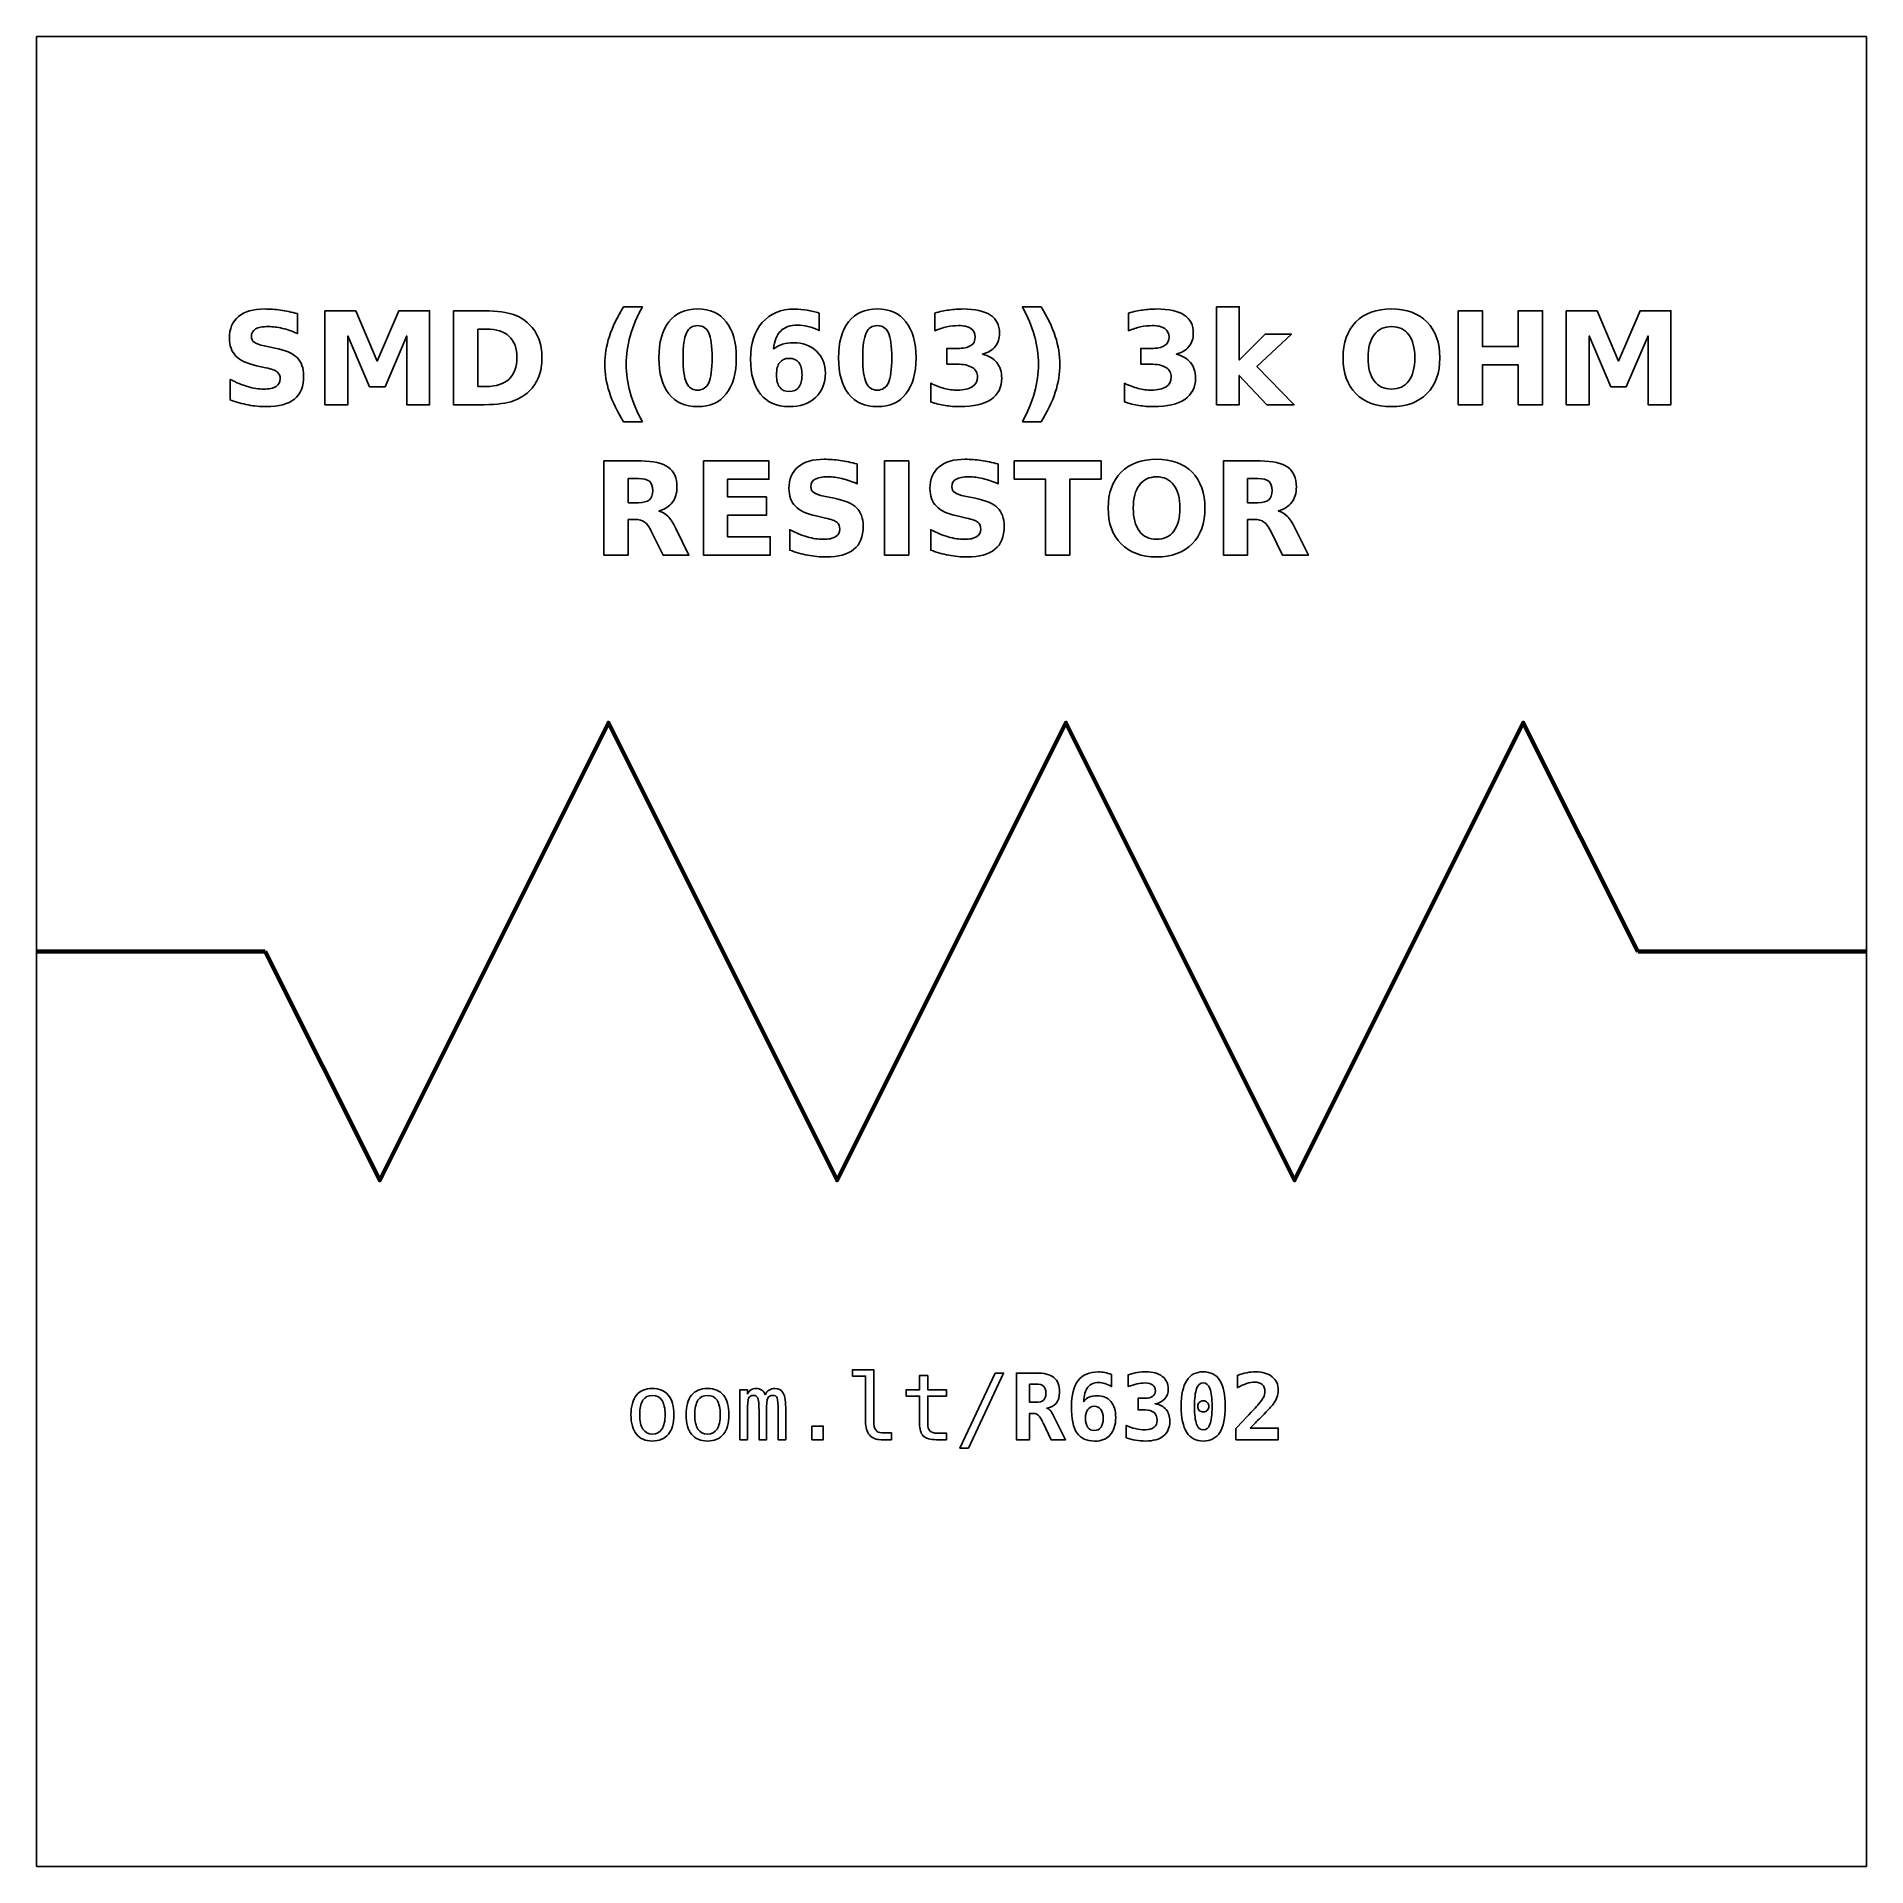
# Model space of a CAD drawing. Header units: centimetres. Extents: x -11.5 to -9.5, y -15.85 to -13.85.
import ezdxf

# ---------------------------------------------------------------- set-up
doc = ezdxf.new("R2010")
doc.units = ezdxf.units.CM
doc.header["$MEASUREMENT"] = 0
doc.layers.add('Layer 1', color=7, linetype='Continuous')

msp = doc.modelspace()

# ---------------------------------------------------------------- linework, layer by layer
at = {"layer": 'Layer 1', "color": 7}
msp.add_lwpolyline([(-11.5, -15.85), (-9.5, -15.85), (-9.5, -13.85), (-11.5, -13.85), (-11.5, -15.85)], close=True, dxfattribs=at)
at = {"layer": 'Layer 1', "color": 250}
for points, knots in [([(-11.21486, -14.15284), (-11.21486, -14.15284), (-11.21486, -14.17459), (-11.21486, -14.17459), (-11.21486, -14.17459), (-11.22051, -14.17207), (-11.22603, -14.17017), (-11.23139, -14.16888), (-11.23139, -14.16888), (-11.23678, -14.16758), (-11.24186, -14.16695), (-11.24663, -14.16695), (-11.24663, -14.16695), (-11.25296, -14.16695), (-11.25766, -14.16782), (-11.2607, -14.16956), (-11.2607, -14.16956), (-11.26373, -14.17132), (-11.26524, -14.17403), (-11.26524, -14.1777), (-11.26524, -14.1777), (-11.26524, -14.18045), (-11.26423, -14.18261), (-11.26218, -14.18414), (-11.26218, -14.18414), (-11.26013, -14.18567), (-11.25642, -14.18701), (-11.25103, -14.18811), (-11.25103, -14.18811), (-11.25103, -14.18811), (-11.23974, -14.19037), (-11.23974, -14.19037), (-11.23974, -14.19037), (-11.22829, -14.19268), (-11.22018, -14.19616), (-11.21536, -14.20086), (-11.21536, -14.20086), (-11.21053, -14.20554), (-11.20811, -14.2122), (-11.20811, -14.22083), (-11.20811, -14.22083), (-11.20811, -14.23219), (-11.21147, -14.24063), (-11.2182, -14.24616), (-11.2182, -14.24616), (-11.22493, -14.25168), (-11.2352, -14.25446), (-11.24903, -14.25446), (-11.24903, -14.25446), (-11.25557, -14.25446), (-11.26211, -14.25385), (-11.26867, -14.2526), (-11.26867, -14.2526), (-11.27523, -14.25135), (-11.28182, -14.24952), (-11.28838, -14.2471), (-11.28838, -14.2471), (-11.28838, -14.2471), (-11.28838, -14.22471), (-11.28838, -14.22471), (-11.28838, -14.22471), (-11.28182, -14.22819), (-11.27547, -14.23082), (-11.26933, -14.23259), (-11.26933, -14.23259), (-11.26319, -14.23435), (-11.25729, -14.23524), (-11.2516, -14.23524), (-11.2516, -14.23524), (-11.24581, -14.23524), (-11.24137, -14.23428), (-11.23829, -14.23235), (-11.23829, -14.23235), (-11.2352, -14.23042), (-11.23368, -14.22767), (-11.23368, -14.22407), (-11.23368, -14.22407), (-11.23368, -14.22087), (-11.23471, -14.21838), (-11.2368, -14.21664), (-11.2368, -14.21664), (-11.2389, -14.2149), (-11.24306, -14.21333), (-11.24932, -14.21196), (-11.24932, -14.21196), (-11.24932, -14.21196), (-11.25959, -14.20968), (-11.25959, -14.20968), (-11.25959, -14.20968), (-11.26987, -14.20747), (-11.2774, -14.20397), (-11.28215, -14.19914), (-11.28215, -14.19914), (-11.2869, -14.19432), (-11.28927, -14.18781), (-11.28927, -14.17965), (-11.28927, -14.17965), (-11.28927, -14.16939), (-11.28596, -14.16151), (-11.27935, -14.15601), (-11.27935, -14.15601), (-11.27274, -14.15048), (-11.26324, -14.14773), (-11.25082, -14.14773), (-11.25082, -14.14773), (-11.24518, -14.14773), (-11.23937, -14.14816), (-11.23339, -14.149), (-11.23339, -14.149), (-11.22742, -14.14985), (-11.22124, -14.15112), (-11.21486, -14.15284)], [0, 0, 0, 0, 0.0357143, 0.0357143, 0.0357143, 0.0357143, 0.0714286, 0.0714286, 0.0714286, 0.0714286, 0.1071429, 0.1071429, 0.1071429, 0.1071429, 0.1428571, 0.1428571, 0.1428571, 0.1428571, 0.1785714, 0.1785714, 0.1785714, 0.1785714, 0.2142857, 0.2142857, 0.2142857, 0.2142857, 0.25, 0.25, 0.25, 0.25, 0.2857143, 0.2857143, 0.2857143, 0.2857143, 0.3214286, 0.3214286, 0.3214286, 0.3214286, 0.3571429, 0.3571429, 0.3571429, 0.3571429, 0.3928571, 0.3928571, 0.3928571, 0.3928571, 0.4285714, 0.4285714, 0.4285714, 0.4285714, 0.4642857, 0.4642857, 0.4642857, 0.4642857, 0.5, 0.5, 0.5, 0.5, 0.5357143, 0.5357143, 0.5357143, 0.5357143, 0.5714286, 0.5714286, 0.5714286, 0.5714286, 0.6071429, 0.6071429, 0.6071429, 0.6071429, 0.6428571, 0.6428571, 0.6428571, 0.6428571, 0.6785714, 0.6785714, 0.6785714, 0.6785714, 0.7142857, 0.7142857, 0.7142857, 0.7142857, 0.75, 0.75, 0.75, 0.75, 0.7857143, 0.7857143, 0.7857143, 0.7857143, 0.8214286, 0.8214286, 0.8214286, 0.8214286, 0.8571429, 0.8571429, 0.8571429, 0.8571429, 0.8928571, 0.8928571, 0.8928571, 0.8928571, 0.9285714, 0.9285714, 0.9285714, 0.9285714, 0.9642857, 0.9642857, 0.9642857, 0.9642857, 1, 1, 1, 1]), ([(-11.18483, -14.14959), (-11.18483, -14.14959), (-11.15108, -14.14959), (-11.15108, -14.14959), (-11.15108, -14.14959), (-11.15108, -14.14959), (-11.12763, -14.20465), (-11.12763, -14.20465), (-11.12763, -14.20465), (-11.12763, -14.20465), (-11.10407, -14.14959), (-11.10407, -14.14959), (-11.10407, -14.14959), (-11.10407, -14.14959), (-11.07039, -14.14959), (-11.07039, -14.14959), (-11.07039, -14.14959), (-11.07039, -14.14959), (-11.07039, -14.25246), (-11.07039, -14.25246), (-11.07039, -14.25246), (-11.07039, -14.25246), (-11.09546, -14.25246), (-11.09546, -14.25246), (-11.09546, -14.25246), (-11.09546, -14.25246), (-11.09546, -14.17722), (-11.09546, -14.17722), (-11.09546, -14.17722), (-11.09546, -14.17722), (-11.11917, -14.23268), (-11.11917, -14.23268), (-11.11917, -14.23268), (-11.11917, -14.23268), (-11.13598, -14.23268), (-11.13598, -14.23268), (-11.13598, -14.23268), (-11.13598, -14.23268), (-11.15969, -14.17722), (-11.15969, -14.17722), (-11.15969, -14.17722), (-11.15969, -14.17722), (-11.15969, -14.25246), (-11.15969, -14.25246), (-11.15969, -14.25246), (-11.15969, -14.25246), (-11.18483, -14.25246), (-11.18483, -14.25246), (-11.18483, -14.25246), (-11.18483, -14.25246), (-11.18483, -14.14959), (-11.18483, -14.14959)], [0, 0, 0, 0, 0.0769231, 0.0769231, 0.0769231, 0.0769231, 0.1538462, 0.1538462, 0.1538462, 0.1538462, 0.2307692, 0.2307692, 0.2307692, 0.2307692, 0.3076923, 0.3076923, 0.3076923, 0.3076923, 0.3846154, 0.3846154, 0.3846154, 0.3846154, 0.4615385, 0.4615385, 0.4615385, 0.4615385, 0.5384615, 0.5384615, 0.5384615, 0.5384615, 0.6153846, 0.6153846, 0.6153846, 0.6153846, 0.6923077, 0.6923077, 0.6923077, 0.6923077, 0.7692308, 0.7692308, 0.7692308, 0.7692308, 0.8461538, 0.8461538, 0.8461538, 0.8461538, 0.9230769, 0.9230769, 0.9230769, 0.9230769, 1, 1, 1, 1]), ([(-11.0444, -14.14959), (-11.0444, -14.14959), (-11.01641, -14.14959), (-11.01641, -14.14959), (-11.01641, -14.14959), (-11.0008, -14.14959), (-10.98918, -14.1507), (-10.98154, -14.15293), (-10.98154, -14.15293), (-10.97389, -14.15516), (-10.96733, -14.15893), (-10.96185, -14.16427), (-10.96185, -14.16427), (-10.95703, -14.1689), (-10.95346, -14.17426), (-10.9511, -14.18033), (-10.9511, -14.18033), (-10.94878, -14.18637), (-10.9476, -14.19324), (-10.9476, -14.20093), (-10.9476, -14.20093), (-10.9476, -14.20869), (-10.94878, -14.21561), (-10.9511, -14.2217), (-10.9511, -14.2217), (-10.95346, -14.22779), (-10.95703, -14.23315), (-10.96185, -14.23778), (-10.96185, -14.23778), (-10.96738, -14.24312), (-10.97399, -14.24689), (-10.9817, -14.24912), (-10.9817, -14.24912), (-10.98942, -14.25135), (-11.00099, -14.25246), (-11.01641, -14.25246), (-11.01641, -14.25246), (-11.01641, -14.25246), (-11.0444, -14.25246), (-11.0444, -14.25246), (-11.0444, -14.25246), (-11.0444, -14.25246), (-11.0444, -14.14959), (-11.0444, -14.14959)], [0, 0, 0, 0, 0.0909091, 0.0909091, 0.0909091, 0.0909091, 0.1818182, 0.1818182, 0.1818182, 0.1818182, 0.2727273, 0.2727273, 0.2727273, 0.2727273, 0.3636364, 0.3636364, 0.3636364, 0.3636364, 0.4545455, 0.4545455, 0.4545455, 0.4545455, 0.5454545, 0.5454545, 0.5454545, 0.5454545, 0.6363636, 0.6363636, 0.6363636, 0.6363636, 0.7272727, 0.7272727, 0.7272727, 0.7272727, 0.8181818, 0.8181818, 0.8181818, 0.8181818, 0.9090909, 0.9090909, 0.9090909, 0.9090909, 1, 1, 1, 1]), ([(-10.83791, -14.27106), (-10.83791, -14.27106), (-10.85837, -14.27106), (-10.85837, -14.27106), (-10.85837, -14.27106), (-10.8654, -14.25973), (-10.8706, -14.24893), (-10.87394, -14.2387), (-10.87394, -14.2387), (-10.8773, -14.22849), (-10.87897, -14.21836), (-10.87897, -14.20829), (-10.87897, -14.20829), (-10.87897, -14.19823), (-10.87728, -14.18804), (-10.87392, -14.17774), (-10.87392, -14.17774), (-10.87053, -14.16742), (-10.86536, -14.15665), (-10.85837, -14.14538), (-10.85837, -14.14538), (-10.85837, -14.14538), (-10.83791, -14.14538), (-10.83791, -14.14538), (-10.83791, -14.14538), (-10.84379, -14.15627), (-10.84819, -14.16692), (-10.85113, -14.17732), (-10.85113, -14.17732), (-10.85407, -14.18771), (-10.85555, -14.19799), (-10.85555, -14.20815), (-10.85555, -14.20815), (-10.85555, -14.21831), (-10.85409, -14.22859), (-10.85118, -14.23903), (-10.85118, -14.23903), (-10.84826, -14.24945), (-10.84384, -14.26013), (-10.83791, -14.27106)], [0, 0, 0, 0, 0.1, 0.1, 0.1, 0.1, 0.2, 0.2, 0.2, 0.2, 0.3, 0.3, 0.3, 0.3, 0.4, 0.4, 0.4, 0.4, 0.5, 0.5, 0.5, 0.5, 0.6, 0.6, 0.6, 0.6, 0.7, 0.7, 0.7, 0.7, 0.8, 0.8, 0.8, 0.8, 0.9, 0.9, 0.9, 0.9, 1, 1, 1, 1]), ([(-10.73518, -14.20112), (-10.73518, -14.21817), (-10.73885, -14.23132), (-10.74621, -14.24058), (-10.74621, -14.24058), (-10.75355, -14.24983), (-10.76399, -14.25446), (-10.77749, -14.25446), (-10.77749, -14.25446), (-10.79104, -14.25446), (-10.8015, -14.24983), (-10.80884, -14.24058), (-10.80884, -14.24058), (-10.8162, -14.23132), (-10.81987, -14.21817), (-10.81987, -14.20112), (-10.81987, -14.20112), (-10.81987, -14.18405), (-10.8162, -14.17087), (-10.80884, -14.16161), (-10.80884, -14.16161), (-10.8015, -14.15237), (-10.79104, -14.14773), (-10.77749, -14.14773), (-10.77749, -14.14773), (-10.76399, -14.14773), (-10.75355, -14.15237), (-10.74621, -14.16161), (-10.74621, -14.16161), (-10.73885, -14.17087), (-10.73518, -14.18405), (-10.73518, -14.20112)], [0, 0, 0, 0, 0.125, 0.125, 0.125, 0.125, 0.25, 0.25, 0.25, 0.25, 0.375, 0.375, 0.375, 0.375, 0.5, 0.5, 0.5, 0.5, 0.625, 0.625, 0.625, 0.625, 0.75, 0.75, 0.75, 0.75, 0.875, 0.875, 0.875, 0.875, 1, 1, 1, 1]), ([(-10.64459, -14.15227), (-10.64459, -14.15227), (-10.64459, -14.1713), (-10.64459, -14.1713), (-10.64459, -14.1713), (-10.64896, -14.16923), (-10.65305, -14.1677), (-10.65691, -14.16671), (-10.65691, -14.16671), (-10.66077, -14.16572), (-10.66455, -14.16523), (-10.66822, -14.16523), (-10.66822, -14.16523), (-10.67613, -14.16523), (-10.68226, -14.16742), (-10.68668, -14.17182), (-10.68668, -14.17182), (-10.69108, -14.17619), (-10.69367, -14.1827), (-10.6944, -14.19134), (-10.6944, -14.19134), (-10.69137, -14.1891), (-10.68807, -14.18741), (-10.68454, -14.18628), (-10.68454, -14.18628), (-10.68102, -14.18515), (-10.67716, -14.18459), (-10.67297, -14.18459), (-10.67297, -14.18459), (-10.66246, -14.18459), (-10.65397, -14.18767), (-10.64753, -14.19383), (-10.64753, -14.19383), (-10.64106, -14.19997), (-10.63784, -14.20803), (-10.63784, -14.21801), (-10.63784, -14.21801), (-10.63784, -14.22904), (-10.64144, -14.23786), (-10.64866, -14.24451), (-10.64866, -14.24451), (-10.65585, -14.25114), (-10.66554, -14.25446), (-10.67765, -14.25446), (-10.67765, -14.25446), (-10.69101, -14.25446), (-10.70136, -14.24994), (-10.7087, -14.24091), (-10.7087, -14.24091), (-10.71601, -14.2319), (-10.71968, -14.21909), (-10.71968, -14.20251), (-10.71968, -14.20251), (-10.71968, -14.18553), (-10.7154, -14.17217), (-10.70684, -14.16246), (-10.70684, -14.16246), (-10.69826, -14.15274), (-10.68652, -14.14787), (-10.67159, -14.14787), (-10.67159, -14.14787), (-10.66686, -14.14787), (-10.66227, -14.14825), (-10.6578, -14.14898), (-10.6578, -14.14898), (-10.65336, -14.14971), (-10.64896, -14.15081), (-10.64459, -14.15227)], [0, 0, 0, 0, 0.0588235, 0.0588235, 0.0588235, 0.0588235, 0.1176471, 0.1176471, 0.1176471, 0.1176471, 0.1764706, 0.1764706, 0.1764706, 0.1764706, 0.2352941, 0.2352941, 0.2352941, 0.2352941, 0.2941176, 0.2941176, 0.2941176, 0.2941176, 0.3529412, 0.3529412, 0.3529412, 0.3529412, 0.4117647, 0.4117647, 0.4117647, 0.4117647, 0.4705882, 0.4705882, 0.4705882, 0.4705882, 0.5294118, 0.5294118, 0.5294118, 0.5294118, 0.5882353, 0.5882353, 0.5882353, 0.5882353, 0.6470588, 0.6470588, 0.6470588, 0.6470588, 0.7058824, 0.7058824, 0.7058824, 0.7058824, 0.7647059, 0.7647059, 0.7647059, 0.7647059, 0.8235294, 0.8235294, 0.8235294, 0.8235294, 0.8823529, 0.8823529, 0.8823529, 0.8823529, 0.9411765, 0.9411765, 0.9411765, 0.9411765, 1, 1, 1, 1]), ([(-10.5388, -14.20112), (-10.5388, -14.21817), (-10.54247, -14.23132), (-10.54983, -14.24058), (-10.54983, -14.24058), (-10.55717, -14.24983), (-10.56761, -14.25446), (-10.58111, -14.25446), (-10.58111, -14.25446), (-10.59466, -14.25446), (-10.60512, -14.24983), (-10.61246, -14.24058), (-10.61246, -14.24058), (-10.61982, -14.23132), (-10.62349, -14.21817), (-10.62349, -14.20112), (-10.62349, -14.20112), (-10.62349, -14.18405), (-10.61982, -14.17087), (-10.61246, -14.16161), (-10.61246, -14.16161), (-10.60512, -14.15237), (-10.59466, -14.14773), (-10.58111, -14.14773), (-10.58111, -14.14773), (-10.56761, -14.14773), (-10.55717, -14.15237), (-10.54983, -14.16161), (-10.54983, -14.16161), (-10.54247, -14.17087), (-10.5388, -14.18405), (-10.5388, -14.20112)], [0, 0, 0, 0, 0.125, 0.125, 0.125, 0.125, 0.25, 0.25, 0.25, 0.25, 0.375, 0.375, 0.375, 0.375, 0.5, 0.5, 0.5, 0.5, 0.625, 0.625, 0.625, 0.625, 0.75, 0.75, 0.75, 0.75, 0.875, 0.875, 0.875, 0.875, 1, 1, 1, 1]), ([(-10.46632, -14.19698), (-10.4594, -14.19877), (-10.45411, -14.2019), (-10.45051, -14.20632), (-10.45051, -14.20632), (-10.44691, -14.21076), (-10.4451, -14.21638), (-10.4451, -14.22323), (-10.4451, -14.22323), (-10.4451, -14.23343), (-10.44901, -14.24119), (-10.45681, -14.24651), (-10.45681, -14.24651), (-10.46462, -14.2518), (-10.47601, -14.25446), (-10.49099, -14.25446), (-10.49099, -14.25446), (-10.49628, -14.25446), (-10.50157, -14.25404), (-10.50689, -14.25319), (-10.50689, -14.25319), (-10.51218, -14.25234), (-10.51742, -14.25105), (-10.52262, -14.24936), (-10.52262, -14.24936), (-10.52262, -14.24936), (-10.52262, -14.22889), (-10.52262, -14.22889), (-10.52262, -14.22889), (-10.51766, -14.23136), (-10.51274, -14.23325), (-10.50785, -14.23452), (-10.50785, -14.23452), (-10.50296, -14.23576), (-10.49814, -14.2364), (-10.49341, -14.2364), (-10.49341, -14.2364), (-10.48638, -14.2364), (-10.48099, -14.23517), (-10.47725, -14.23275), (-10.47725, -14.23275), (-10.47351, -14.23031), (-10.47163, -14.22683), (-10.47163, -14.22226), (-10.47163, -14.22226), (-10.47163, -14.21758), (-10.47356, -14.21403), (-10.47739, -14.21163), (-10.47739, -14.21163), (-10.48123, -14.20921), (-10.48689, -14.20801), (-10.49437, -14.20801), (-10.49437, -14.20801), (-10.49437, -14.20801), (-10.50498, -14.20801), (-10.50498, -14.20801), (-10.50498, -14.20801), (-10.50498, -14.20801), (-10.50498, -14.19091), (-10.50498, -14.19091), (-10.50498, -14.19091), (-10.50498, -14.19091), (-10.49383, -14.19091), (-10.49383, -14.19091), (-10.49383, -14.19091), (-10.48715, -14.19091), (-10.48221, -14.18988), (-10.47895, -14.18778), (-10.47895, -14.18778), (-10.47568, -14.18569), (-10.47405, -14.18252), (-10.47405, -14.17826), (-10.47405, -14.17826), (-10.47405, -14.17431), (-10.47563, -14.17125), (-10.4788, -14.16911), (-10.4788, -14.16911), (-10.48198, -14.16695), (-10.48645, -14.16587), (-10.49223, -14.16587), (-10.49223, -14.16587), (-10.49651, -14.16587), (-10.50082, -14.16634), (-10.50519, -14.1673), (-10.50519, -14.1673), (-10.50954, -14.16826), (-10.51387, -14.1697), (-10.5182, -14.17158), (-10.5182, -14.17158), (-10.5182, -14.17158), (-10.5182, -14.15215), (-10.5182, -14.15215), (-10.5182, -14.15215), (-10.51295, -14.15067), (-10.50778, -14.14957), (-10.50263, -14.14884), (-10.50263, -14.14884), (-10.49748, -14.14811), (-10.49245, -14.14773), (-10.48748, -14.14773), (-10.48748, -14.14773), (-10.47412, -14.14773), (-10.46411, -14.14992), (-10.45747, -14.15432), (-10.45747, -14.15432), (-10.45084, -14.15869), (-10.44753, -14.1653), (-10.44753, -14.17412), (-10.44753, -14.17412), (-10.44753, -14.18012), (-10.4491, -14.18506), (-10.45228, -14.18889), (-10.45228, -14.18889), (-10.45545, -14.19272), (-10.46013, -14.19543), (-10.46632, -14.19698)], [0, 0, 0, 0, 0.0344828, 0.0344828, 0.0344828, 0.0344828, 0.0689655, 0.0689655, 0.0689655, 0.0689655, 0.1034483, 0.1034483, 0.1034483, 0.1034483, 0.137931, 0.137931, 0.137931, 0.137931, 0.1724138, 0.1724138, 0.1724138, 0.1724138, 0.2068966, 0.2068966, 0.2068966, 0.2068966, 0.2413793, 0.2413793, 0.2413793, 0.2413793, 0.2758621, 0.2758621, 0.2758621, 0.2758621, 0.3103448, 0.3103448, 0.3103448, 0.3103448, 0.3448276, 0.3448276, 0.3448276, 0.3448276, 0.3793103, 0.3793103, 0.3793103, 0.3793103, 0.4137931, 0.4137931, 0.4137931, 0.4137931, 0.4482759, 0.4482759, 0.4482759, 0.4482759, 0.4827586, 0.4827586, 0.4827586, 0.4827586, 0.5172414, 0.5172414, 0.5172414, 0.5172414, 0.5517241, 0.5517241, 0.5517241, 0.5517241, 0.5862069, 0.5862069, 0.5862069, 0.5862069, 0.6206897, 0.6206897, 0.6206897, 0.6206897, 0.6551724, 0.6551724, 0.6551724, 0.6551724, 0.6896552, 0.6896552, 0.6896552, 0.6896552, 0.7241379, 0.7241379, 0.7241379, 0.7241379, 0.7586207, 0.7586207, 0.7586207, 0.7586207, 0.7931034, 0.7931034, 0.7931034, 0.7931034, 0.8275862, 0.8275862, 0.8275862, 0.8275862, 0.862069, 0.862069, 0.862069, 0.862069, 0.8965517, 0.8965517, 0.8965517, 0.8965517, 0.9310345, 0.9310345, 0.9310345, 0.9310345, 0.9655172, 0.9655172, 0.9655172, 0.9655172, 1, 1, 1, 1]), ([(-10.42257, -14.27106), (-10.41669, -14.26013), (-10.41227, -14.24945), (-10.40933, -14.23903), (-10.40933, -14.23903), (-10.40639, -14.22859), (-10.40493, -14.21831), (-10.40493, -14.20815), (-10.40493, -14.20815), (-10.40493, -14.19799), (-10.40639, -14.18771), (-10.40933, -14.17732), (-10.40933, -14.17732), (-10.41227, -14.16692), (-10.41669, -14.15627), (-10.42257, -14.14538), (-10.42257, -14.14538), (-10.42257, -14.14538), (-10.40211, -14.14538), (-10.40211, -14.14538), (-10.40211, -14.14538), (-10.39513, -14.15665), (-10.38995, -14.16742), (-10.38656, -14.17774), (-10.38656, -14.17774), (-10.3832, -14.18804), (-10.38151, -14.19823), (-10.38151, -14.20829), (-10.38151, -14.20829), (-10.38151, -14.21836), (-10.38318, -14.22849), (-10.38654, -14.2387), (-10.38654, -14.2387), (-10.38988, -14.24893), (-10.39508, -14.25973), (-10.40211, -14.27106), (-10.40211, -14.27106), (-10.40211, -14.27106), (-10.42257, -14.27106), (-10.42257, -14.27106)], [0, 0, 0, 0, 0.1, 0.1, 0.1, 0.1, 0.2, 0.2, 0.2, 0.2, 0.3, 0.3, 0.3, 0.3, 0.4, 0.4, 0.4, 0.4, 0.5, 0.5, 0.5, 0.5, 0.6, 0.6, 0.6, 0.6, 0.7, 0.7, 0.7, 0.7, 0.8, 0.8, 0.8, 0.8, 0.9, 0.9, 0.9, 0.9, 1, 1, 1, 1]), ([(-10.25451, -14.19698), (-10.24759, -14.19877), (-10.2423, -14.2019), (-10.2387, -14.20632), (-10.2387, -14.20632), (-10.2351, -14.21076), (-10.23329, -14.21638), (-10.23329, -14.22323), (-10.23329, -14.22323), (-10.23329, -14.23343), (-10.2372, -14.24119), (-10.245, -14.24651), (-10.245, -14.24651), (-10.25281, -14.2518), (-10.2642, -14.25446), (-10.27918, -14.25446), (-10.27918, -14.25446), (-10.28447, -14.25446), (-10.28976, -14.25404), (-10.29508, -14.25319), (-10.29508, -14.25319), (-10.30037, -14.25234), (-10.30561, -14.25105), (-10.31081, -14.24936), (-10.31081, -14.24936), (-10.31081, -14.24936), (-10.31081, -14.22889), (-10.31081, -14.22889), (-10.31081, -14.22889), (-10.30585, -14.23136), (-10.30093, -14.23325), (-10.29604, -14.23452), (-10.29604, -14.23452), (-10.29115, -14.23576), (-10.28633, -14.2364), (-10.2816, -14.2364), (-10.2816, -14.2364), (-10.27457, -14.2364), (-10.26918, -14.23517), (-10.26544, -14.23275), (-10.26544, -14.23275), (-10.2617, -14.23031), (-10.25982, -14.22683), (-10.25982, -14.22226), (-10.25982, -14.22226), (-10.25982, -14.21758), (-10.26175, -14.21403), (-10.26558, -14.21163), (-10.26558, -14.21163), (-10.26942, -14.20921), (-10.27508, -14.20801), (-10.28256, -14.20801), (-10.28256, -14.20801), (-10.28256, -14.20801), (-10.29317, -14.20801), (-10.29317, -14.20801), (-10.29317, -14.20801), (-10.29317, -14.20801), (-10.29317, -14.19091), (-10.29317, -14.19091), (-10.29317, -14.19091), (-10.29317, -14.19091), (-10.28202, -14.19091), (-10.28202, -14.19091), (-10.28202, -14.19091), (-10.27534, -14.19091), (-10.2704, -14.18988), (-10.26714, -14.18778), (-10.26714, -14.18778), (-10.26387, -14.18569), (-10.26224, -14.18252), (-10.26224, -14.17826), (-10.26224, -14.17826), (-10.26224, -14.17431), (-10.26382, -14.17125), (-10.26699, -14.16911), (-10.26699, -14.16911), (-10.27017, -14.16695), (-10.27464, -14.16587), (-10.28042, -14.16587), (-10.28042, -14.16587), (-10.2847, -14.16587), (-10.28901, -14.16634), (-10.29338, -14.1673), (-10.29338, -14.1673), (-10.29773, -14.16826), (-10.30206, -14.1697), (-10.30639, -14.17158), (-10.30639, -14.17158), (-10.30639, -14.17158), (-10.30639, -14.15215), (-10.30639, -14.15215), (-10.30639, -14.15215), (-10.30114, -14.15067), (-10.29597, -14.14957), (-10.29082, -14.14884), (-10.29082, -14.14884), (-10.28567, -14.14811), (-10.28064, -14.14773), (-10.27567, -14.14773), (-10.27567, -14.14773), (-10.26231, -14.14773), (-10.2523, -14.14992), (-10.24566, -14.15432), (-10.24566, -14.15432), (-10.23903, -14.15869), (-10.23572, -14.1653), (-10.23572, -14.17412), (-10.23572, -14.17412), (-10.23572, -14.18012), (-10.23729, -14.18506), (-10.24047, -14.18889), (-10.24047, -14.18889), (-10.24364, -14.19272), (-10.24832, -14.19543), (-10.25451, -14.19698)], [0, 0, 0, 0, 0.0344828, 0.0344828, 0.0344828, 0.0344828, 0.0689655, 0.0689655, 0.0689655, 0.0689655, 0.1034483, 0.1034483, 0.1034483, 0.1034483, 0.137931, 0.137931, 0.137931, 0.137931, 0.1724138, 0.1724138, 0.1724138, 0.1724138, 0.2068966, 0.2068966, 0.2068966, 0.2068966, 0.2413793, 0.2413793, 0.2413793, 0.2413793, 0.2758621, 0.2758621, 0.2758621, 0.2758621, 0.3103448, 0.3103448, 0.3103448, 0.3103448, 0.3448276, 0.3448276, 0.3448276, 0.3448276, 0.3793103, 0.3793103, 0.3793103, 0.3793103, 0.4137931, 0.4137931, 0.4137931, 0.4137931, 0.4482759, 0.4482759, 0.4482759, 0.4482759, 0.4827586, 0.4827586, 0.4827586, 0.4827586, 0.5172414, 0.5172414, 0.5172414, 0.5172414, 0.5517241, 0.5517241, 0.5517241, 0.5517241, 0.5862069, 0.5862069, 0.5862069, 0.5862069, 0.6206897, 0.6206897, 0.6206897, 0.6206897, 0.6551724, 0.6551724, 0.6551724, 0.6551724, 0.6896552, 0.6896552, 0.6896552, 0.6896552, 0.7241379, 0.7241379, 0.7241379, 0.7241379, 0.7586207, 0.7586207, 0.7586207, 0.7586207, 0.7931034, 0.7931034, 0.7931034, 0.7931034, 0.8275862, 0.8275862, 0.8275862, 0.8275862, 0.862069, 0.862069, 0.862069, 0.862069, 0.8965517, 0.8965517, 0.8965517, 0.8965517, 0.9310345, 0.9310345, 0.9310345, 0.9310345, 0.9655172, 0.9655172, 0.9655172, 0.9655172, 1, 1, 1, 1]), ([(-10.2102, -14.14524), (-10.2102, -14.14524), (-10.18553, -14.14524), (-10.18553, -14.14524), (-10.18553, -14.14524), (-10.18553, -14.14524), (-10.18553, -14.20361), (-10.18553, -14.20361), (-10.18553, -14.20361), (-10.18553, -14.20361), (-10.15714, -14.1753), (-10.15714, -14.1753), (-10.15714, -14.1753), (-10.15714, -14.1753), (-10.12847, -14.1753), (-10.12847, -14.1753), (-10.12847, -14.1753), (-10.12847, -14.1753), (-10.16617, -14.21071), (-10.16617, -14.21071), (-10.16617, -14.21071), (-10.16617, -14.21071), (-10.12551, -14.25246), (-10.12551, -14.25246), (-10.12551, -14.25246), (-10.12551, -14.25246), (-10.15542, -14.25246), (-10.15542, -14.25246), (-10.15542, -14.25246), (-10.15542, -14.25246), (-10.18553, -14.22029), (-10.18553, -14.22029), (-10.18553, -14.22029), (-10.18553, -14.22029), (-10.18553, -14.25246), (-10.18553, -14.25246), (-10.18553, -14.25246), (-10.18553, -14.25246), (-10.2102, -14.25246), (-10.2102, -14.25246), (-10.2102, -14.25246), (-10.2102, -14.25246), (-10.2102, -14.14524), (-10.2102, -14.14524)], [0, 0, 0, 0, 0.0909091, 0.0909091, 0.0909091, 0.0909091, 0.1818182, 0.1818182, 0.1818182, 0.1818182, 0.2727273, 0.2727273, 0.2727273, 0.2727273, 0.3636364, 0.3636364, 0.3636364, 0.3636364, 0.4545455, 0.4545455, 0.4545455, 0.4545455, 0.5454545, 0.5454545, 0.5454545, 0.5454545, 0.6363636, 0.6363636, 0.6363636, 0.6363636, 0.7272727, 0.7272727, 0.7272727, 0.7272727, 0.8181818, 0.8181818, 0.8181818, 0.8181818, 0.9090909, 0.9090909, 0.9090909, 0.9090909, 1, 1, 1, 1]), ([(-10.01913, -14.14773), (-10.0026, -14.14773), (-9.98964, -14.15246), (-9.98028, -14.16194), (-9.98028, -14.16194), (-9.9709, -14.17139), (-9.96622, -14.18444), (-9.96622, -14.20112), (-9.96622, -14.20112), (-9.96622, -14.21775), (-9.9709, -14.2308), (-9.98028, -14.24025), (-9.98028, -14.24025), (-9.98964, -14.24973), (-10.0026, -14.25446), (-10.01913, -14.25446), (-10.01913, -14.25446), (-10.03562, -14.25446), (-10.04855, -14.24973), (-10.05796, -14.24025), (-10.05796, -14.24025), (-10.06734, -14.2308), (-10.07205, -14.21775), (-10.07205, -14.20112), (-10.07205, -14.20112), (-10.07205, -14.18444), (-10.06734, -14.17139), (-10.05796, -14.16194), (-10.05796, -14.16194), (-10.04855, -14.15246), (-10.03562, -14.14773), (-10.01913, -14.14773)], [0, 0, 0, 0, 0.125, 0.125, 0.125, 0.125, 0.25, 0.25, 0.25, 0.25, 0.375, 0.375, 0.375, 0.375, 0.5, 0.5, 0.5, 0.5, 0.625, 0.625, 0.625, 0.625, 0.75, 0.75, 0.75, 0.75, 0.875, 0.875, 0.875, 0.875, 1, 1, 1, 1]), ([(-9.94615, -14.14959), (-9.94615, -14.14959), (-9.91962, -14.14959), (-9.91962, -14.14959), (-9.91962, -14.14959), (-9.91962, -14.14959), (-9.91962, -14.1888), (-9.91962, -14.1888), (-9.91962, -14.1888), (-9.91962, -14.1888), (-9.88049, -14.1888), (-9.88049, -14.1888), (-9.88049, -14.1888), (-9.88049, -14.1888), (-9.88049, -14.14959), (-9.88049, -14.14959), (-9.88049, -14.14959), (-9.88049, -14.14959), (-9.85396, -14.14959), (-9.85396, -14.14959), (-9.85396, -14.14959), (-9.85396, -14.14959), (-9.85396, -14.25246), (-9.85396, -14.25246), (-9.85396, -14.25246), (-9.85396, -14.25246), (-9.88049, -14.25246), (-9.88049, -14.25246), (-9.88049, -14.25246), (-9.88049, -14.25246), (-9.88049, -14.20886), (-9.88049, -14.20886), (-9.88049, -14.20886), (-9.88049, -14.20886), (-9.91962, -14.20886), (-9.91962, -14.20886), (-9.91962, -14.20886), (-9.91962, -14.20886), (-9.91962, -14.25246), (-9.91962, -14.25246), (-9.91962, -14.25246), (-9.91962, -14.25246), (-9.94615, -14.25246), (-9.94615, -14.25246), (-9.94615, -14.25246), (-9.94615, -14.25246), (-9.94615, -14.14959), (-9.94615, -14.14959)], [0, 0, 0, 0, 0.0833333, 0.0833333, 0.0833333, 0.0833333, 0.1666667, 0.1666667, 0.1666667, 0.1666667, 0.25, 0.25, 0.25, 0.25, 0.3333333, 0.3333333, 0.3333333, 0.3333333, 0.4166667, 0.4166667, 0.4166667, 0.4166667, 0.5, 0.5, 0.5, 0.5, 0.5833333, 0.5833333, 0.5833333, 0.5833333, 0.6666667, 0.6666667, 0.6666667, 0.6666667, 0.75, 0.75, 0.75, 0.75, 0.8333333, 0.8333333, 0.8333333, 0.8333333, 0.9166667, 0.9166667, 0.9166667, 0.9166667, 1, 1, 1, 1]), ([(-9.82806, -14.14959), (-9.82806, -14.14959), (-9.79431, -14.14959), (-9.79431, -14.14959), (-9.79431, -14.14959), (-9.79431, -14.14959), (-9.77086, -14.20465), (-9.77086, -14.20465), (-9.77086, -14.20465), (-9.77086, -14.20465), (-9.7473, -14.14959), (-9.7473, -14.14959), (-9.7473, -14.14959), (-9.7473, -14.14959), (-9.71362, -14.14959), (-9.71362, -14.14959), (-9.71362, -14.14959), (-9.71362, -14.14959), (-9.71362, -14.25246), (-9.71362, -14.25246), (-9.71362, -14.25246), (-9.71362, -14.25246), (-9.73869, -14.25246), (-9.73869, -14.25246), (-9.73869, -14.25246), (-9.73869, -14.25246), (-9.73869, -14.17722), (-9.73869, -14.17722), (-9.73869, -14.17722), (-9.73869, -14.17722), (-9.7624, -14.23268), (-9.7624, -14.23268), (-9.7624, -14.23268), (-9.7624, -14.23268), (-9.77921, -14.23268), (-9.77921, -14.23268), (-9.77921, -14.23268), (-9.77921, -14.23268), (-9.80292, -14.17722), (-9.80292, -14.17722), (-9.80292, -14.17722), (-9.80292, -14.17722), (-9.80292, -14.25246), (-9.80292, -14.25246), (-9.80292, -14.25246), (-9.80292, -14.25246), (-9.82806, -14.25246), (-9.82806, -14.25246), (-9.82806, -14.25246), (-9.82806, -14.25246), (-9.82806, -14.14959), (-9.82806, -14.14959)], [0, 0, 0, 0, 0.0769231, 0.0769231, 0.0769231, 0.0769231, 0.1538462, 0.1538462, 0.1538462, 0.1538462, 0.2307692, 0.2307692, 0.2307692, 0.2307692, 0.3076923, 0.3076923, 0.3076923, 0.3076923, 0.3846154, 0.3846154, 0.3846154, 0.3846154, 0.4615385, 0.4615385, 0.4615385, 0.4615385, 0.5384615, 0.5384615, 0.5384615, 0.5384615, 0.6153846, 0.6153846, 0.6153846, 0.6153846, 0.6923077, 0.6923077, 0.6923077, 0.6923077, 0.7692308, 0.7692308, 0.7692308, 0.7692308, 0.8461538, 0.8461538, 0.8461538, 0.8461538, 0.9230769, 0.9230769, 0.9230769, 0.9230769, 1, 1, 1, 1]), ([(-11.01787, -14.16965), (-11.01787, -14.16965), (-11.01787, -14.2324), (-11.01787, -14.2324), (-11.01787, -14.2324), (-11.01787, -14.2324), (-11.00837, -14.2324), (-11.00837, -14.2324), (-11.00837, -14.2324), (-10.99753, -14.2324), (-10.98925, -14.22972), (-10.98354, -14.22433), (-10.98354, -14.22433), (-10.97782, -14.21897), (-10.97495, -14.21116), (-10.97495, -14.20093), (-10.97495, -14.20093), (-10.97495, -14.19072), (-10.9778, -14.18296), (-10.98349, -14.17765), (-10.98349, -14.17765), (-10.98918, -14.17231), (-10.99748, -14.16965), (-11.00837, -14.16965), (-11.00837, -14.16965), (-11.00837, -14.16965), (-11.01787, -14.16965), (-11.01787, -14.16965)], [0, 0, 0, 0, 0.1428571, 0.1428571, 0.1428571, 0.1428571, 0.2857143, 0.2857143, 0.2857143, 0.2857143, 0.4285714, 0.4285714, 0.4285714, 0.4285714, 0.5714286, 0.5714286, 0.5714286, 0.5714286, 0.7142857, 0.7142857, 0.7142857, 0.7142857, 0.8571429, 0.8571429, 0.8571429, 0.8571429, 1, 1, 1, 1]), ([(-10.76171, -14.20093), (-10.76171, -14.18807), (-10.76291, -14.17901), (-10.76533, -14.17374), (-10.76533, -14.17374), (-10.76773, -14.1685), (-10.7718, -14.16587), (-10.77749, -14.16587), (-10.77749, -14.16587), (-10.78318, -14.16587), (-10.78725, -14.1685), (-10.7897, -14.17374), (-10.7897, -14.17374), (-10.79212, -14.17901), (-10.79334, -14.18807), (-10.79334, -14.20093), (-10.79334, -14.20093), (-10.79334, -14.21391), (-10.79212, -14.22309), (-10.7897, -14.2284), (-10.7897, -14.2284), (-10.78725, -14.23374), (-10.78318, -14.2364), (-10.77749, -14.2364), (-10.77749, -14.2364), (-10.77185, -14.2364), (-10.7678, -14.23374), (-10.76535, -14.2284), (-10.76535, -14.2284), (-10.76293, -14.22309), (-10.76171, -14.21391), (-10.76171, -14.20093)], [0, 0, 0, 0, 0.125, 0.125, 0.125, 0.125, 0.25, 0.25, 0.25, 0.25, 0.375, 0.375, 0.375, 0.375, 0.5, 0.5, 0.5, 0.5, 0.625, 0.625, 0.625, 0.625, 0.75, 0.75, 0.75, 0.75, 0.875, 0.875, 0.875, 0.875, 1, 1, 1, 1]), ([(-10.56533, -14.20093), (-10.56533, -14.18807), (-10.56653, -14.17901), (-10.56895, -14.17374), (-10.56895, -14.17374), (-10.57135, -14.1685), (-10.57542, -14.16587), (-10.58111, -14.16587), (-10.58111, -14.16587), (-10.5868, -14.16587), (-10.59087, -14.1685), (-10.59332, -14.17374), (-10.59332, -14.17374), (-10.59574, -14.17901), (-10.59696, -14.18807), (-10.59696, -14.20093), (-10.59696, -14.20093), (-10.59696, -14.21391), (-10.59574, -14.22309), (-10.59332, -14.2284), (-10.59332, -14.2284), (-10.59087, -14.23374), (-10.5868, -14.2364), (-10.58111, -14.2364), (-10.58111, -14.2364), (-10.57547, -14.2364), (-10.57142, -14.23374), (-10.56897, -14.2284), (-10.56897, -14.2284), (-10.56655, -14.22309), (-10.56533, -14.21391), (-10.56533, -14.20093)], [0, 0, 0, 0, 0.125, 0.125, 0.125, 0.125, 0.25, 0.25, 0.25, 0.25, 0.375, 0.375, 0.375, 0.375, 0.5, 0.5, 0.5, 0.5, 0.625, 0.625, 0.625, 0.625, 0.75, 0.75, 0.75, 0.75, 0.875, 0.875, 0.875, 0.875, 1, 1, 1, 1]), ([(-10.01913, -14.16695), (-10.02722, -14.16695), (-10.03348, -14.16993), (-10.03795, -14.17591), (-10.03795, -14.17591), (-10.04239, -14.18188), (-10.04463, -14.19028), (-10.04463, -14.20112), (-10.04463, -14.20112), (-10.04463, -14.21194), (-10.04239, -14.22031), (-10.03795, -14.22628), (-10.03795, -14.22628), (-10.03348, -14.23226), (-10.02722, -14.23524), (-10.01913, -14.23524), (-10.01913, -14.23524), (-10.01099, -14.23524), (-10.00472, -14.23226), (-10.00025, -14.22628), (-10.00025, -14.22628), (-9.9958, -14.22031), (-9.99357, -14.21194), (-9.99357, -14.20112), (-9.99357, -14.20112), (-9.99357, -14.19028), (-9.9958, -14.18188), (-10.00025, -14.17591), (-10.00025, -14.17591), (-10.00472, -14.16993), (-10.01099, -14.16695), (-10.01913, -14.16695)], [0, 0, 0, 0, 0.125, 0.125, 0.125, 0.125, 0.25, 0.25, 0.25, 0.25, 0.375, 0.375, 0.375, 0.375, 0.5, 0.5, 0.5, 0.5, 0.625, 0.625, 0.625, 0.625, 0.75, 0.75, 0.75, 0.75, 0.875, 0.875, 0.875, 0.875, 1, 1, 1, 1]), ([(-10.67737, -14.20168), (-10.68203, -14.20168), (-10.68551, -14.20319), (-10.68781, -14.2062), (-10.68781, -14.2062), (-10.69014, -14.20921), (-10.69129, -14.21373), (-10.69129, -14.21972), (-10.69129, -14.21972), (-10.69129, -14.22574), (-10.69014, -14.23026), (-10.68781, -14.23327), (-10.68781, -14.23327), (-10.68551, -14.23628), (-10.68203, -14.23778), (-10.67737, -14.23778), (-10.67737, -14.23778), (-10.67269, -14.23778), (-10.66919, -14.23628), (-10.66688, -14.23327), (-10.66688, -14.23327), (-10.66455, -14.23026), (-10.6634, -14.22574), (-10.6634, -14.21972), (-10.6634, -14.21972), (-10.6634, -14.21373), (-10.66455, -14.20921), (-10.66688, -14.2062), (-10.66688, -14.2062), (-10.66919, -14.20319), (-10.67269, -14.20168), (-10.67737, -14.20168)], [0, 0, 0, 0, 0.125, 0.125, 0.125, 0.125, 0.25, 0.25, 0.25, 0.25, 0.375, 0.375, 0.375, 0.375, 0.5, 0.5, 0.5, 0.5, 0.625, 0.625, 0.625, 0.625, 0.75, 0.75, 0.75, 0.75, 0.875, 0.875, 0.875, 0.875, 1, 1, 1, 1]), ([(-10.85334, -14.37779), (-10.85334, -14.37779), (-10.85334, -14.41671), (-10.85334, -14.41671), (-10.85334, -14.41671), (-10.85334, -14.41671), (-10.87987, -14.41671), (-10.87987, -14.41671), (-10.87987, -14.41671), (-10.87987, -14.41671), (-10.87987, -14.31384), (-10.87987, -14.31384), (-10.87987, -14.31384), (-10.87987, -14.31384), (-10.83935, -14.31384), (-10.83935, -14.31384), (-10.83935, -14.31384), (-10.8258, -14.31384), (-10.81585, -14.31612), (-10.80955, -14.32066), (-10.80955, -14.32066), (-10.80323, -14.3252), (-10.80007, -14.3324), (-10.80007, -14.34223), (-10.80007, -14.34223), (-10.80007, -14.34902), (-10.80172, -14.35462), (-10.80499, -14.35897), (-10.80499, -14.35897), (-10.80828, -14.36335), (-10.81324, -14.36657), (-10.81985, -14.36862), (-10.81985, -14.36862), (-10.81623, -14.36946), (-10.81296, -14.37132), (-10.81009, -14.37424), (-10.81009, -14.37424), (-10.80722, -14.37715), (-10.80433, -14.38157), (-10.80139, -14.3875), (-10.80139, -14.3875), (-10.80139, -14.3875), (-10.78697, -14.41671), (-10.78697, -14.41671), (-10.78697, -14.41671), (-10.78697, -14.41671), (-10.81524, -14.41671), (-10.81524, -14.41671), (-10.81524, -14.41671), (-10.81524, -14.41671), (-10.82778, -14.39115), (-10.82778, -14.39115), (-10.82778, -14.39115), (-10.83029, -14.38602), (-10.83286, -14.38249), (-10.83547, -14.38061), (-10.83547, -14.38061), (-10.83806, -14.37873), (-10.84151, -14.37779), (-10.84584, -14.37779), (-10.84584, -14.37779), (-10.84584, -14.37779), (-10.85334, -14.37779), (-10.85334, -14.37779)], [0, 0, 0, 0, 0.0625, 0.0625, 0.0625, 0.0625, 0.125, 0.125, 0.125, 0.125, 0.1875, 0.1875, 0.1875, 0.1875, 0.25, 0.25, 0.25, 0.25, 0.3125, 0.3125, 0.3125, 0.3125, 0.375, 0.375, 0.375, 0.375, 0.4375, 0.4375, 0.4375, 0.4375, 0.5, 0.5, 0.5, 0.5, 0.5625, 0.5625, 0.5625, 0.5625, 0.625, 0.625, 0.625, 0.625, 0.6875, 0.6875, 0.6875, 0.6875, 0.75, 0.75, 0.75, 0.75, 0.8125, 0.8125, 0.8125, 0.8125, 0.875, 0.875, 0.875, 0.875, 0.9375, 0.9375, 0.9375, 0.9375, 1, 1, 1, 1]), ([(-10.77122, -14.31384), (-10.77122, -14.31384), (-10.69963, -14.31384), (-10.69963, -14.31384), (-10.69963, -14.31384), (-10.69963, -14.31384), (-10.69963, -14.3339), (-10.69963, -14.3339), (-10.69963, -14.3339), (-10.69963, -14.3339), (-10.74469, -14.3339), (-10.74469, -14.3339), (-10.74469, -14.3339), (-10.74469, -14.3339), (-10.74469, -14.35305), (-10.74469, -14.35305), (-10.74469, -14.35305), (-10.74469, -14.35305), (-10.70234, -14.35305), (-10.70234, -14.35305), (-10.70234, -14.35305), (-10.70234, -14.35305), (-10.70234, -14.37311), (-10.70234, -14.37311), (-10.70234, -14.37311), (-10.70234, -14.37311), (-10.74469, -14.37311), (-10.74469, -14.37311), (-10.74469, -14.37311), (-10.74469, -14.37311), (-10.74469, -14.39665), (-10.74469, -14.39665), (-10.74469, -14.39665), (-10.74469, -14.39665), (-10.69813, -14.39665), (-10.69813, -14.39665), (-10.69813, -14.39665), (-10.69813, -14.39665), (-10.69813, -14.41671), (-10.69813, -14.41671), (-10.69813, -14.41671), (-10.69813, -14.41671), (-10.77122, -14.41671), (-10.77122, -14.41671), (-10.77122, -14.41671), (-10.77122, -14.41671), (-10.77122, -14.31384), (-10.77122, -14.31384)], [0, 0, 0, 0, 0.0833333, 0.0833333, 0.0833333, 0.0833333, 0.1666667, 0.1666667, 0.1666667, 0.1666667, 0.25, 0.25, 0.25, 0.25, 0.3333333, 0.3333333, 0.3333333, 0.3333333, 0.4166667, 0.4166667, 0.4166667, 0.4166667, 0.5, 0.5, 0.5, 0.5, 0.5833333, 0.5833333, 0.5833333, 0.5833333, 0.6666667, 0.6666667, 0.6666667, 0.6666667, 0.75, 0.75, 0.75, 0.75, 0.8333333, 0.8333333, 0.8333333, 0.8333333, 0.9166667, 0.9166667, 0.9166667, 0.9166667, 1, 1, 1, 1]), ([(-10.60323, -14.31709), (-10.60323, -14.31709), (-10.60323, -14.33884), (-10.60323, -14.33884), (-10.60323, -14.33884), (-10.60888, -14.33632), (-10.6144, -14.33442), (-10.61976, -14.33313), (-10.61976, -14.33313), (-10.62515, -14.33183), (-10.63023, -14.3312), (-10.635, -14.3312), (-10.635, -14.3312), (-10.64133, -14.3312), (-10.64603, -14.33207), (-10.64907, -14.33381), (-10.64907, -14.33381), (-10.6521, -14.33557), (-10.65361, -14.33828), (-10.65361, -14.34195), (-10.65361, -14.34195), (-10.65361, -14.3447), (-10.6526, -14.34686), (-10.65055, -14.34839), (-10.65055, -14.34839), (-10.6485, -14.34992), (-10.64479, -14.35126), (-10.6394, -14.35236), (-10.6394, -14.35236), (-10.6394, -14.35236), (-10.62811, -14.35462), (-10.62811, -14.35462), (-10.62811, -14.35462), (-10.61666, -14.35693), (-10.60855, -14.36041), (-10.60373, -14.36511), (-10.60373, -14.36511), (-10.5989, -14.36979), (-10.59648, -14.37645), (-10.59648, -14.38508), (-10.59648, -14.38508), (-10.59648, -14.39644), (-10.59984, -14.40488), (-10.60657, -14.41041), (-10.60657, -14.41041), (-10.6133, -14.41593), (-10.62357, -14.41871), (-10.6374, -14.41871), (-10.6374, -14.41871), (-10.64394, -14.41871), (-10.65048, -14.4181), (-10.65704, -14.41685), (-10.65704, -14.41685), (-10.6636, -14.4156), (-10.67019, -14.41377), (-10.67675, -14.41135), (-10.67675, -14.41135), (-10.67675, -14.41135), (-10.67675, -14.38896), (-10.67675, -14.38896), (-10.67675, -14.38896), (-10.67019, -14.39244), (-10.66384, -14.39507), (-10.6577, -14.39684), (-10.6577, -14.39684), (-10.65156, -14.3986), (-10.64566, -14.39949), (-10.63997, -14.39949), (-10.63997, -14.39949), (-10.63418, -14.39949), (-10.62974, -14.39853), (-10.62666, -14.3966), (-10.62666, -14.3966), (-10.62357, -14.39467), (-10.62205, -14.39192), (-10.62205, -14.38832), (-10.62205, -14.38832), (-10.62205, -14.38512), (-10.62308, -14.38263), (-10.62517, -14.38089), (-10.62517, -14.38089), (-10.62727, -14.37915), (-10.63143, -14.37758), (-10.63769, -14.37621), (-10.63769, -14.37621), (-10.63769, -14.37621), (-10.64796, -14.37393), (-10.64796, -14.37393), (-10.64796, -14.37393), (-10.65824, -14.37172), (-10.66577, -14.36822), (-10.67052, -14.36339), (-10.67052, -14.36339), (-10.67527, -14.35857), (-10.67764, -14.35206), (-10.67764, -14.3439), (-10.67764, -14.3439), (-10.67764, -14.33364), (-10.67433, -14.32576), (-10.66772, -14.32026), (-10.66772, -14.32026), (-10.66111, -14.31473), (-10.65161, -14.31198), (-10.63919, -14.31198), (-10.63919, -14.31198), (-10.63355, -14.31198), (-10.62774, -14.31241), (-10.62176, -14.31325), (-10.62176, -14.31325), (-10.61579, -14.3141), (-10.60961, -14.31537), (-10.60323, -14.31709)], [0, 0, 0, 0, 0.0357143, 0.0357143, 0.0357143, 0.0357143, 0.0714286, 0.0714286, 0.0714286, 0.0714286, 0.1071429, 0.1071429, 0.1071429, 0.1071429, 0.1428571, 0.1428571, 0.1428571, 0.1428571, 0.1785714, 0.1785714, 0.1785714, 0.1785714, 0.2142857, 0.2142857, 0.2142857, 0.2142857, 0.25, 0.25, 0.25, 0.25, 0.2857143, 0.2857143, 0.2857143, 0.2857143, 0.3214286, 0.3214286, 0.3214286, 0.3214286, 0.3571429, 0.3571429, 0.3571429, 0.3571429, 0.3928571, 0.3928571, 0.3928571, 0.3928571, 0.4285714, 0.4285714, 0.4285714, 0.4285714, 0.4642857, 0.4642857, 0.4642857, 0.4642857, 0.5, 0.5, 0.5, 0.5, 0.5357143, 0.5357143, 0.5357143, 0.5357143, 0.5714286, 0.5714286, 0.5714286, 0.5714286, 0.6071429, 0.6071429, 0.6071429, 0.6071429, 0.6428571, 0.6428571, 0.6428571, 0.6428571, 0.6785714, 0.6785714, 0.6785714, 0.6785714, 0.7142857, 0.7142857, 0.7142857, 0.7142857, 0.75, 0.75, 0.75, 0.75, 0.7857143, 0.7857143, 0.7857143, 0.7857143, 0.8214286, 0.8214286, 0.8214286, 0.8214286, 0.8571429, 0.8571429, 0.8571429, 0.8571429, 0.8928571, 0.8928571, 0.8928571, 0.8928571, 0.9285714, 0.9285714, 0.9285714, 0.9285714, 0.9642857, 0.9642857, 0.9642857, 0.9642857, 1, 1, 1, 1]), ([(-10.5732, -14.31384), (-10.5732, -14.31384), (-10.54667, -14.31384), (-10.54667, -14.31384), (-10.54667, -14.31384), (-10.54667, -14.31384), (-10.54667, -14.41671), (-10.54667, -14.41671), (-10.54667, -14.41671), (-10.54667, -14.41671), (-10.5732, -14.41671), (-10.5732, -14.41671), (-10.5732, -14.41671), (-10.5732, -14.41671), (-10.5732, -14.31384), (-10.5732, -14.31384)], [0, 0, 0, 0, 0.25, 0.25, 0.25, 0.25, 0.5, 0.5, 0.5, 0.5, 0.75, 0.75, 0.75, 0.75, 1, 1, 1, 1]), ([(-10.44912, -14.31709), (-10.44912, -14.31709), (-10.44912, -14.33884), (-10.44912, -14.33884), (-10.44912, -14.33884), (-10.45477, -14.33632), (-10.46029, -14.33442), (-10.46565, -14.33313), (-10.46565, -14.33313), (-10.47104, -14.33183), (-10.47612, -14.3312), (-10.48089, -14.3312), (-10.48089, -14.3312), (-10.48722, -14.3312), (-10.49192, -14.33207), (-10.49496, -14.33381), (-10.49496, -14.33381), (-10.49799, -14.33557), (-10.4995, -14.33828), (-10.4995, -14.34195), (-10.4995, -14.34195), (-10.4995, -14.3447), (-10.49849, -14.34686), (-10.49644, -14.34839), (-10.49644, -14.34839), (-10.49439, -14.34992), (-10.49068, -14.35126), (-10.48529, -14.35236), (-10.48529, -14.35236), (-10.48529, -14.35236), (-10.474, -14.35462), (-10.474, -14.35462), (-10.474, -14.35462), (-10.46255, -14.35693), (-10.45444, -14.36041), (-10.44962, -14.36511), (-10.44962, -14.36511), (-10.44479, -14.36979), (-10.44237, -14.37645), (-10.44237, -14.38508), (-10.44237, -14.38508), (-10.44237, -14.39644), (-10.44573, -14.40488), (-10.45246, -14.41041), (-10.45246, -14.41041), (-10.45919, -14.41593), (-10.46946, -14.41871), (-10.48329, -14.41871), (-10.48329, -14.41871), (-10.48983, -14.41871), (-10.49637, -14.4181), (-10.50293, -14.41685), (-10.50293, -14.41685), (-10.50949, -14.4156), (-10.51608, -14.41377), (-10.52264, -14.41135), (-10.52264, -14.41135), (-10.52264, -14.41135), (-10.52264, -14.38896), (-10.52264, -14.38896), (-10.52264, -14.38896), (-10.51608, -14.39244), (-10.50973, -14.39507), (-10.50359, -14.39684), (-10.50359, -14.39684), (-10.49745, -14.3986), (-10.49155, -14.39949), (-10.48586, -14.39949), (-10.48586, -14.39949), (-10.48007, -14.39949), (-10.47563, -14.39853), (-10.47255, -14.3966), (-10.47255, -14.3966), (-10.46946, -14.39467), (-10.46794, -14.39192), (-10.46794, -14.38832), (-10.46794, -14.38832), (-10.46794, -14.38512), (-10.46897, -14.38263), (-10.47106, -14.38089), (-10.47106, -14.38089), (-10.47316, -14.37915), (-10.47732, -14.37758), (-10.48358, -14.37621), (-10.48358, -14.37621), (-10.48358, -14.37621), (-10.49385, -14.37393), (-10.49385, -14.37393), (-10.49385, -14.37393), (-10.50413, -14.37172), (-10.51166, -14.36822), (-10.51641, -14.36339), (-10.51641, -14.36339), (-10.52116, -14.35857), (-10.52353, -14.35206), (-10.52353, -14.3439), (-10.52353, -14.3439), (-10.52353, -14.33364), (-10.52022, -14.32576), (-10.51361, -14.32026), (-10.51361, -14.32026), (-10.507, -14.31473), (-10.4975, -14.31198), (-10.48508, -14.31198), (-10.48508, -14.31198), (-10.47944, -14.31198), (-10.47363, -14.31241), (-10.46765, -14.31325), (-10.46765, -14.31325), (-10.46168, -14.3141), (-10.4555, -14.31537), (-10.44912, -14.31709)], [0, 0, 0, 0, 0.0357143, 0.0357143, 0.0357143, 0.0357143, 0.0714286, 0.0714286, 0.0714286, 0.0714286, 0.1071429, 0.1071429, 0.1071429, 0.1071429, 0.1428571, 0.1428571, 0.1428571, 0.1428571, 0.1785714, 0.1785714, 0.1785714, 0.1785714, 0.2142857, 0.2142857, 0.2142857, 0.2142857, 0.25, 0.25, 0.25, 0.25, 0.2857143, 0.2857143, 0.2857143, 0.2857143, 0.3214286, 0.3214286, 0.3214286, 0.3214286, 0.3571429, 0.3571429, 0.3571429, 0.3571429, 0.3928571, 0.3928571, 0.3928571, 0.3928571, 0.4285714, 0.4285714, 0.4285714, 0.4285714, 0.4642857, 0.4642857, 0.4642857, 0.4642857, 0.5, 0.5, 0.5, 0.5, 0.5357143, 0.5357143, 0.5357143, 0.5357143, 0.5714286, 0.5714286, 0.5714286, 0.5714286, 0.6071429, 0.6071429, 0.6071429, 0.6071429, 0.6428571, 0.6428571, 0.6428571, 0.6428571, 0.6785714, 0.6785714, 0.6785714, 0.6785714, 0.7142857, 0.7142857, 0.7142857, 0.7142857, 0.75, 0.75, 0.75, 0.75, 0.7857143, 0.7857143, 0.7857143, 0.7857143, 0.8214286, 0.8214286, 0.8214286, 0.8214286, 0.8571429, 0.8571429, 0.8571429, 0.8571429, 0.8928571, 0.8928571, 0.8928571, 0.8928571, 0.9285714, 0.9285714, 0.9285714, 0.9285714, 0.9642857, 0.9642857, 0.9642857, 0.9642857, 1, 1, 1, 1]), ([(-10.43137, -14.31384), (-10.43137, -14.31384), (-10.33657, -14.31384), (-10.33657, -14.31384), (-10.33657, -14.31384), (-10.33657, -14.31384), (-10.33657, -14.3339), (-10.33657, -14.3339), (-10.33657, -14.3339), (-10.33657, -14.3339), (-10.37067, -14.3339), (-10.37067, -14.3339), (-10.37067, -14.3339), (-10.37067, -14.3339), (-10.37067, -14.41671), (-10.37067, -14.41671), (-10.37067, -14.41671), (-10.37067, -14.41671), (-10.3972, -14.41671), (-10.3972, -14.41671), (-10.3972, -14.41671), (-10.3972, -14.41671), (-10.3972, -14.3339), (-10.3972, -14.3339), (-10.3972, -14.3339), (-10.3972, -14.3339), (-10.43137, -14.3339), (-10.43137, -14.3339), (-10.43137, -14.3339), (-10.43137, -14.3339), (-10.43137, -14.31384), (-10.43137, -14.31384)], [0, 0, 0, 0, 0.125, 0.125, 0.125, 0.125, 0.25, 0.25, 0.25, 0.25, 0.375, 0.375, 0.375, 0.375, 0.5, 0.5, 0.5, 0.5, 0.625, 0.625, 0.625, 0.625, 0.75, 0.75, 0.75, 0.75, 0.875, 0.875, 0.875, 0.875, 1, 1, 1, 1]), ([(-10.27584, -14.31198), (-10.25931, -14.31198), (-10.24635, -14.31671), (-10.23699, -14.32619), (-10.23699, -14.32619), (-10.22761, -14.33564), (-10.22293, -14.34869), (-10.22293, -14.36537), (-10.22293, -14.36537), (-10.22293, -14.382), (-10.22761, -14.39505), (-10.23699, -14.4045), (-10.23699, -14.4045), (-10.24635, -14.41398), (-10.25931, -14.41871), (-10.27584, -14.41871), (-10.27584, -14.41871), (-10.29233, -14.41871), (-10.30526, -14.41398), (-10.31467, -14.4045), (-10.31467, -14.4045), (-10.32405, -14.39505), (-10.32876, -14.382), (-10.32876, -14.36537), (-10.32876, -14.36537), (-10.32876, -14.34869), (-10.32405, -14.33564), (-10.31467, -14.32619), (-10.31467, -14.32619), (-10.30526, -14.31671), (-10.29233, -14.31198), (-10.27584, -14.31198)], [0, 0, 0, 0, 0.125, 0.125, 0.125, 0.125, 0.25, 0.25, 0.25, 0.25, 0.375, 0.375, 0.375, 0.375, 0.5, 0.5, 0.5, 0.5, 0.625, 0.625, 0.625, 0.625, 0.75, 0.75, 0.75, 0.75, 0.875, 0.875, 0.875, 0.875, 1, 1, 1, 1]), ([(-10.17633, -14.37779), (-10.17633, -14.37779), (-10.17633, -14.41671), (-10.17633, -14.41671), (-10.17633, -14.41671), (-10.17633, -14.41671), (-10.20286, -14.41671), (-10.20286, -14.41671), (-10.20286, -14.41671), (-10.20286, -14.41671), (-10.20286, -14.31384), (-10.20286, -14.31384), (-10.20286, -14.31384), (-10.20286, -14.31384), (-10.16234, -14.31384), (-10.16234, -14.31384), (-10.16234, -14.31384), (-10.14879, -14.31384), (-10.13884, -14.31612), (-10.13254, -14.32066), (-10.13254, -14.32066), (-10.12622, -14.3252), (-10.12306, -14.3324), (-10.12306, -14.34223), (-10.12306, -14.34223), (-10.12306, -14.34902), (-10.12471, -14.35462), (-10.12798, -14.35897), (-10.12798, -14.35897), (-10.13127, -14.36335), (-10.13623, -14.36657), (-10.14284, -14.36862), (-10.14284, -14.36862), (-10.13922, -14.36946), (-10.13595, -14.37132), (-10.13308, -14.37424), (-10.13308, -14.37424), (-10.13021, -14.37715), (-10.12732, -14.38157), (-10.12438, -14.3875), (-10.12438, -14.3875), (-10.12438, -14.3875), (-10.10996, -14.41671), (-10.10996, -14.41671), (-10.10996, -14.41671), (-10.10996, -14.41671), (-10.13823, -14.41671), (-10.13823, -14.41671), (-10.13823, -14.41671), (-10.13823, -14.41671), (-10.15077, -14.39115), (-10.15077, -14.39115), (-10.15077, -14.39115), (-10.15328, -14.38602), (-10.15585, -14.38249), (-10.15846, -14.38061), (-10.15846, -14.38061), (-10.16105, -14.37873), (-10.1645, -14.37779), (-10.16883, -14.37779), (-10.16883, -14.37779), (-10.16883, -14.37779), (-10.17633, -14.37779), (-10.17633, -14.37779)], [0, 0, 0, 0, 0.0625, 0.0625, 0.0625, 0.0625, 0.125, 0.125, 0.125, 0.125, 0.1875, 0.1875, 0.1875, 0.1875, 0.25, 0.25, 0.25, 0.25, 0.3125, 0.3125, 0.3125, 0.3125, 0.375, 0.375, 0.375, 0.375, 0.4375, 0.4375, 0.4375, 0.4375, 0.5, 0.5, 0.5, 0.5, 0.5625, 0.5625, 0.5625, 0.5625, 0.625, 0.625, 0.625, 0.625, 0.6875, 0.6875, 0.6875, 0.6875, 0.75, 0.75, 0.75, 0.75, 0.8125, 0.8125, 0.8125, 0.8125, 0.875, 0.875, 0.875, 0.875, 0.9375, 0.9375, 0.9375, 0.9375, 1, 1, 1, 1]), ([(-10.84217, -14.35947), (-10.83662, -14.35947), (-10.83262, -14.35843), (-10.83022, -14.35636), (-10.83022, -14.35636), (-10.8278, -14.35429), (-10.8266, -14.35088), (-10.8266, -14.34615), (-10.8266, -14.34615), (-10.8266, -14.34147), (-10.8278, -14.33811), (-10.83022, -14.33609), (-10.83022, -14.33609), (-10.83262, -14.33407), (-10.83662, -14.33306), (-10.84217, -14.33306), (-10.84217, -14.33306), (-10.84217, -14.33306), (-10.85334, -14.33306), (-10.85334, -14.33306), (-10.85334, -14.33306), (-10.85334, -14.33306), (-10.85334, -14.35947), (-10.85334, -14.35947), (-10.85334, -14.35947), (-10.85334, -14.35947), (-10.84217, -14.35947), (-10.84217, -14.35947)], [0, 0, 0, 0, 0.1428571, 0.1428571, 0.1428571, 0.1428571, 0.2857143, 0.2857143, 0.2857143, 0.2857143, 0.4285714, 0.4285714, 0.4285714, 0.4285714, 0.5714286, 0.5714286, 0.5714286, 0.5714286, 0.7142857, 0.7142857, 0.7142857, 0.7142857, 0.8571429, 0.8571429, 0.8571429, 0.8571429, 1, 1, 1, 1]), ([(-10.27584, -14.3312), (-10.28393, -14.3312), (-10.29019, -14.33418), (-10.29466, -14.34016), (-10.29466, -14.34016), (-10.2991, -14.34613), (-10.30134, -14.35453), (-10.30134, -14.36537), (-10.30134, -14.36537), (-10.30134, -14.37619), (-10.2991, -14.38456), (-10.29466, -14.39053), (-10.29466, -14.39053), (-10.29019, -14.39651), (-10.28393, -14.39949), (-10.27584, -14.39949), (-10.27584, -14.39949), (-10.2677, -14.39949), (-10.26143, -14.39651), (-10.25696, -14.39053), (-10.25696, -14.39053), (-10.25251, -14.38456), (-10.25028, -14.37619), (-10.25028, -14.36537), (-10.25028, -14.36537), (-10.25028, -14.35453), (-10.25251, -14.34613), (-10.25696, -14.34016), (-10.25696, -14.34016), (-10.26143, -14.33418), (-10.2677, -14.3312), (-10.27584, -14.3312)], [0, 0, 0, 0, 0.125, 0.125, 0.125, 0.125, 0.25, 0.25, 0.25, 0.25, 0.375, 0.375, 0.375, 0.375, 0.5, 0.5, 0.5, 0.5, 0.625, 0.625, 0.625, 0.625, 0.75, 0.75, 0.75, 0.75, 0.875, 0.875, 0.875, 0.875, 1, 1, 1, 1]), ([(-10.16516, -14.35947), (-10.15961, -14.35947), (-10.15561, -14.35843), (-10.15321, -14.35636), (-10.15321, -14.35636), (-10.15079, -14.35429), (-10.14959, -14.35088), (-10.14959, -14.34615), (-10.14959, -14.34615), (-10.14959, -14.34147), (-10.15079, -14.33811), (-10.15321, -14.33609), (-10.15321, -14.33609), (-10.15561, -14.33407), (-10.15961, -14.33306), (-10.16516, -14.33306), (-10.16516, -14.33306), (-10.16516, -14.33306), (-10.17633, -14.33306), (-10.17633, -14.33306), (-10.17633, -14.33306), (-10.17633, -14.33306), (-10.17633, -14.35947), (-10.17633, -14.35947), (-10.17633, -14.35947), (-10.17633, -14.35947), (-10.16516, -14.35947), (-10.16516, -14.35947)], [0, 0, 0, 0, 0.1428571, 0.1428571, 0.1428571, 0.1428571, 0.2857143, 0.2857143, 0.2857143, 0.2857143, 0.4285714, 0.4285714, 0.4285714, 0.4285714, 0.5714286, 0.5714286, 0.5714286, 0.5714286, 0.7142857, 0.7142857, 0.7142857, 0.7142857, 0.8571429, 0.8571429, 0.8571429, 0.8571429, 1, 1, 1, 1]), ([(-10.58497, -15.3638), (-10.58497, -15.36784), (-10.58423, -15.37087), (-10.58275, -15.37292), (-10.58275, -15.37292), (-10.58127, -15.37497), (-10.57908, -15.376), (-10.57618, -15.376), (-10.57618, -15.376), (-10.57618, -15.376), (-10.56568, -15.376), (-10.56568, -15.376), (-10.56568, -15.376), (-10.56568, -15.376), (-10.56568, -15.38362), (-10.56568, -15.38362), (-10.56568, -15.38362), (-10.56568, -15.38362), (-10.57705, -15.38362), (-10.57705, -15.38362), (-10.57705, -15.38362), (-10.58243, -15.38362), (-10.58658, -15.38189), (-10.58953, -15.37844), (-10.58953, -15.37844), (-10.59248, -15.37499), (-10.59395, -15.3701), (-10.59395, -15.3638), (-10.59395, -15.3638), (-10.59395, -15.3638), (-10.59395, -15.31413), (-10.59395, -15.31413), (-10.59395, -15.31413), (-10.59395, -15.31413), (-10.60835, -15.31413), (-10.60835, -15.31413), (-10.60835, -15.31413), (-10.60835, -15.31413), (-10.60835, -15.3071), (-10.60835, -15.3071), (-10.60835, -15.3071), (-10.60835, -15.3071), (-10.58497, -15.3071), (-10.58497, -15.3071), (-10.58497, -15.3071), (-10.58497, -15.3071), (-10.58497, -15.3638), (-10.58497, -15.3638)], [0, 0, 0, 0, 0.0833333, 0.0833333, 0.0833333, 0.0833333, 0.1666667, 0.1666667, 0.1666667, 0.1666667, 0.25, 0.25, 0.25, 0.25, 0.3333333, 0.3333333, 0.3333333, 0.3333333, 0.4166667, 0.4166667, 0.4166667, 0.4166667, 0.5, 0.5, 0.5, 0.5, 0.5833333, 0.5833333, 0.5833333, 0.5833333, 0.6666667, 0.6666667, 0.6666667, 0.6666667, 0.75, 0.75, 0.75, 0.75, 0.8333333, 0.8333333, 0.8333333, 0.8333333, 0.9166667, 0.9166667, 0.9166667, 0.9166667, 1, 1, 1, 1]), ([(-10.52597, -15.3134), (-10.52597, -15.3134), (-10.52597, -15.32893), (-10.52597, -15.32893), (-10.52597, -15.32893), (-10.52597, -15.32893), (-10.50555, -15.32893), (-10.50555, -15.32893), (-10.50555, -15.32893), (-10.50555, -15.32893), (-10.50555, -15.33592), (-10.50555, -15.33592), (-10.50555, -15.33592), (-10.50555, -15.33592), (-10.52597, -15.33592), (-10.52597, -15.33592), (-10.52597, -15.33592), (-10.52597, -15.33592), (-10.52597, -15.3656), (-10.52597, -15.3656), (-10.52597, -15.3656), (-10.52597, -15.36964), (-10.52521, -15.37245), (-10.52367, -15.37404), (-10.52367, -15.37404), (-10.52214, -15.37564), (-10.51947, -15.37644), (-10.51567, -15.37644), (-10.51567, -15.37644), (-10.51567, -15.37644), (-10.50555, -15.37644), (-10.50555, -15.37644), (-10.50555, -15.37644), (-10.50555, -15.37644), (-10.50555, -15.38362), (-10.50555, -15.38362), (-10.50555, -15.38362), (-10.50555, -15.38362), (-10.51654, -15.38362), (-10.51654, -15.38362), (-10.51654, -15.38362), (-10.52329, -15.38362), (-10.52804, -15.38227), (-10.53081, -15.37957), (-10.53081, -15.37957), (-10.53357, -15.37687), (-10.53496, -15.3722), (-10.53496, -15.3656), (-10.53496, -15.3656), (-10.53496, -15.3656), (-10.53496, -15.33592), (-10.53496, -15.33592), (-10.53496, -15.33592), (-10.53496, -15.33592), (-10.54956, -15.33592), (-10.54956, -15.33592), (-10.54956, -15.33592), (-10.54956, -15.33592), (-10.54956, -15.32893), (-10.54956, -15.32893), (-10.54956, -15.32893), (-10.54956, -15.32893), (-10.53496, -15.32893), (-10.53496, -15.32893), (-10.53496, -15.32893), (-10.53496, -15.32893), (-10.53496, -15.3134), (-10.53496, -15.3134), (-10.53496, -15.3134), (-10.53496, -15.3134), (-10.52597, -15.3134), (-10.52597, -15.3134)], [0, 0, 0, 0, 0.0555556, 0.0555556, 0.0555556, 0.0555556, 0.1111111, 0.1111111, 0.1111111, 0.1111111, 0.1666667, 0.1666667, 0.1666667, 0.1666667, 0.2222222, 0.2222222, 0.2222222, 0.2222222, 0.2777778, 0.2777778, 0.2777778, 0.2777778, 0.3333333, 0.3333333, 0.3333333, 0.3333333, 0.3888889, 0.3888889, 0.3888889, 0.3888889, 0.4444444, 0.4444444, 0.4444444, 0.4444444, 0.5, 0.5, 0.5, 0.5, 0.5555556, 0.5555556, 0.5555556, 0.5555556, 0.6111111, 0.6111111, 0.6111111, 0.6111111, 0.6666667, 0.6666667, 0.6666667, 0.6666667, 0.7222222, 0.7222222, 0.7222222, 0.7222222, 0.7777778, 0.7777778, 0.7777778, 0.7777778, 0.8333333, 0.8333333, 0.8333333, 0.8333333, 0.8888889, 0.8888889, 0.8888889, 0.8888889, 0.9444444, 0.9444444, 0.9444444, 0.9444444, 1, 1, 1, 1]), ([(-10.45233, -15.31071), (-10.45233, -15.31071), (-10.44304, -15.31071), (-10.44304, -15.31071), (-10.44304, -15.31071), (-10.44304, -15.31071), (-10.48143, -15.3929), (-10.48143, -15.3929), (-10.48143, -15.3929), (-10.48143, -15.3929), (-10.49077, -15.3929), (-10.49077, -15.3929), (-10.49077, -15.3929), (-10.49077, -15.3929), (-10.45233, -15.31071), (-10.45233, -15.31071)], [0, 0, 0, 0, 0.25, 0.25, 0.25, 0.25, 0.5, 0.5, 0.5, 0.5, 0.75, 0.75, 0.75, 0.75, 1, 1, 1, 1]), ([(-10.39614, -15.3492), (-10.3947, -15.34948), (-10.39345, -15.35017), (-10.3924, -15.35123), (-10.3924, -15.35123), (-10.39134, -15.35228), (-10.39005, -15.35435), (-10.38852, -15.3574), (-10.38852, -15.3574), (-10.38852, -15.3574), (-10.37532, -15.38362), (-10.37532, -15.38362), (-10.37532, -15.38362), (-10.37532, -15.38362), (-10.39115, -15.38362), (-10.39115, -15.38362), (-10.39115, -15.38362), (-10.39115, -15.38362), (-10.39994, -15.36522), (-10.39994, -15.36522), (-10.39994, -15.36522), (-10.4002, -15.3647), (-10.40055, -15.36398), (-10.40097, -15.36307), (-10.40097, -15.36307), (-10.40354, -15.35757), (-10.40657, -15.35482), (-10.41005, -15.35482), (-10.41005, -15.35482), (-10.41005, -15.35482), (-10.41464, -15.35482), (-10.41464, -15.35482), (-10.41464, -15.35482), (-10.41464, -15.35482), (-10.41464, -15.38362), (-10.41464, -15.38362), (-10.41464, -15.38362), (-10.41464, -15.38362), (-10.42904, -15.38362), (-10.42904, -15.38362), (-10.42904, -15.38362), (-10.42904, -15.38362), (-10.42904, -15.31071), (-10.42904, -15.31071), (-10.42904, -15.31071), (-10.42904, -15.31071), (-10.40824, -15.31071), (-10.40824, -15.31071), (-10.40824, -15.31071), (-10.39887, -15.31071), (-10.39214, -15.31238), (-10.38805, -15.3157), (-10.38805, -15.3157), (-10.38397, -15.31901), (-10.38192, -15.32441), (-10.38192, -15.33191), (-10.38192, -15.33191), (-10.38192, -15.33692), (-10.38313, -15.34092), (-10.38559, -15.34388), (-10.38559, -15.34388), (-10.38802, -15.34683), (-10.39154, -15.34862), (-10.39614, -15.3492)], [0, 0, 0, 0, 0.0625, 0.0625, 0.0625, 0.0625, 0.125, 0.125, 0.125, 0.125, 0.1875, 0.1875, 0.1875, 0.1875, 0.25, 0.25, 0.25, 0.25, 0.3125, 0.3125, 0.3125, 0.3125, 0.375, 0.375, 0.375, 0.375, 0.4375, 0.4375, 0.4375, 0.4375, 0.5, 0.5, 0.5, 0.5, 0.5625, 0.5625, 0.5625, 0.5625, 0.625, 0.625, 0.625, 0.625, 0.6875, 0.6875, 0.6875, 0.6875, 0.75, 0.75, 0.75, 0.75, 0.8125, 0.8125, 0.8125, 0.8125, 0.875, 0.875, 0.875, 0.875, 0.9375, 0.9375, 0.9375, 0.9375, 1, 1, 1, 1]), ([(-10.32504, -15.31243), (-10.32504, -15.31243), (-10.32504, -15.32551), (-10.32504, -15.32551), (-10.32504, -15.32551), (-10.32761, -15.32405), (-10.33008, -15.32295), (-10.33244, -15.32221), (-10.33244, -15.32221), (-10.33479, -15.32148), (-10.33706, -15.32111), (-10.33924, -15.32111), (-10.33924, -15.32111), (-10.34444, -15.32111), (-10.34841, -15.32286), (-10.35113, -15.32636), (-10.35113, -15.32636), (-10.35384, -15.32986), (-10.35526, -15.33503), (-10.35539, -15.34187), (-10.35539, -15.34187), (-10.35386, -15.33975), (-10.35191, -15.33817), (-10.34954, -15.3371), (-10.34954, -15.3371), (-10.34716, -15.33605), (-10.34436, -15.33552), (-10.34114, -15.33552), (-10.34114, -15.33552), (-10.33456, -15.33552), (-10.32949, -15.3376), (-10.32591, -15.34175), (-10.32591, -15.34175), (-10.32232, -15.3459), (-10.32054, -15.35178), (-10.32054, -15.3594), (-10.32054, -15.3594), (-10.32054, -15.36757), (-10.32256, -15.3739), (-10.32658, -15.3784), (-10.32658, -15.3784), (-10.33059, -15.38289), (-10.33624, -15.38514), (-10.34354, -15.38514), (-10.34354, -15.38514), (-10.35243, -15.38514), (-10.35888, -15.38215), (-10.3629, -15.3762), (-10.3629, -15.3762), (-10.36691, -15.37024), (-10.36893, -15.36062), (-10.36893, -15.34733), (-10.36893, -15.34733), (-10.36893, -15.33472), (-10.36648, -15.32525), (-10.36156, -15.31895), (-10.36156, -15.31895), (-10.35664, -15.31265), (-10.34928, -15.3095), (-10.33944, -15.3095), (-10.33944, -15.3095), (-10.33716, -15.3095), (-10.33481, -15.30975), (-10.33239, -15.31023), (-10.33239, -15.31023), (-10.32996, -15.31071), (-10.32751, -15.31145), (-10.32504, -15.31243)], [0, 0, 0, 0, 0.0588235, 0.0588235, 0.0588235, 0.0588235, 0.1176471, 0.1176471, 0.1176471, 0.1176471, 0.1764706, 0.1764706, 0.1764706, 0.1764706, 0.2352941, 0.2352941, 0.2352941, 0.2352941, 0.2941176, 0.2941176, 0.2941176, 0.2941176, 0.3529412, 0.3529412, 0.3529412, 0.3529412, 0.4117647, 0.4117647, 0.4117647, 0.4117647, 0.4705882, 0.4705882, 0.4705882, 0.4705882, 0.5294118, 0.5294118, 0.5294118, 0.5294118, 0.5882353, 0.5882353, 0.5882353, 0.5882353, 0.6470588, 0.6470588, 0.6470588, 0.6470588, 0.7058824, 0.7058824, 0.7058824, 0.7058824, 0.7647059, 0.7647059, 0.7647059, 0.7647059, 0.8235294, 0.8235294, 0.8235294, 0.8235294, 0.8823529, 0.8823529, 0.8823529, 0.8823529, 0.9411765, 0.9411765, 0.9411765, 0.9411765, 1, 1, 1, 1]), ([(-10.28832, -15.351), (-10.28832, -15.351), (-10.29603, -15.351), (-10.29603, -15.351), (-10.29603, -15.351), (-10.29603, -15.351), (-10.29603, -15.3383), (-10.29603, -15.3383), (-10.29603, -15.3383), (-10.29603, -15.3383), (-10.28832, -15.3383), (-10.28832, -15.3383), (-10.28832, -15.3383), (-10.28475, -15.3383), (-10.28197, -15.3376), (-10.28, -15.33618), (-10.28, -15.33618), (-10.27803, -15.33477), (-10.27705, -15.33276), (-10.27705, -15.3302), (-10.27705, -15.3302), (-10.27705, -15.3275), (-10.27803, -15.32538), (-10.28, -15.32386), (-10.28, -15.32386), (-10.28197, -15.32235), (-10.28475, -15.3216), (-10.28832, -15.3216), (-10.28832, -15.3216), (-10.29105, -15.3216), (-10.29398, -15.32195), (-10.2971, -15.32263), (-10.2971, -15.32263), (-10.30024, -15.32331), (-10.30347, -15.32431), (-10.30682, -15.32561), (-10.30682, -15.32561), (-10.30682, -15.32561), (-10.30682, -15.31253), (-10.30682, -15.31253), (-10.30682, -15.31253), (-10.30347, -15.31151), (-10.30017, -15.31075), (-10.29692, -15.3102), (-10.29692, -15.3102), (-10.29365, -15.30966), (-10.29053, -15.3094), (-10.28753, -15.3094), (-10.28753, -15.3094), (-10.27985, -15.3094), (-10.27387, -15.31108), (-10.26958, -15.31443), (-10.26958, -15.31443), (-10.26528, -15.31778), (-10.26313, -15.3224), (-10.26313, -15.3283), (-10.26313, -15.3283), (-10.26313, -15.33261), (-10.26436, -15.33617), (-10.26685, -15.33892), (-10.26685, -15.33892), (-10.26932, -15.34167), (-10.27285, -15.34347), (-10.27743, -15.3443), (-10.27743, -15.3443), (-10.27223, -15.34522), (-10.26825, -15.3473), (-10.26552, -15.35053), (-10.26552, -15.35053), (-10.26278, -15.35377), (-10.26141, -15.35803), (-10.26141, -15.3633), (-10.26141, -15.3633), (-10.26141, -15.37037), (-10.26368, -15.37575), (-10.2682, -15.37947), (-10.2682, -15.37947), (-10.27273, -15.38319), (-10.2793, -15.38504), (-10.28793, -15.38504), (-10.28793, -15.38504), (-10.2916, -15.38504), (-10.29522, -15.38472), (-10.29879, -15.3841), (-10.29879, -15.3841), (-10.30235, -15.38349), (-10.30577, -15.38259), (-10.30902, -15.38142), (-10.30902, -15.38142), (-10.30902, -15.38142), (-10.30902, -15.36804), (-10.30902, -15.36804), (-10.30902, -15.36804), (-10.30595, -15.36957), (-10.30265, -15.37074), (-10.2991, -15.37154), (-10.2991, -15.37154), (-10.29557, -15.37234), (-10.29183, -15.37274), (-10.28793, -15.37274), (-10.28793, -15.37274), (-10.28402, -15.37274), (-10.28093, -15.37184), (-10.27865, -15.37002), (-10.27865, -15.37002), (-10.27637, -15.36822), (-10.27523, -15.36578), (-10.27523, -15.36272), (-10.27523, -15.36272), (-10.27523, -15.35898), (-10.27637, -15.35608), (-10.27865, -15.35405), (-10.27865, -15.35405), (-10.28093, -15.35202), (-10.28415, -15.351), (-10.28832, -15.351)], [0, 0, 0, 0, 0.0344828, 0.0344828, 0.0344828, 0.0344828, 0.0689655, 0.0689655, 0.0689655, 0.0689655, 0.1034483, 0.1034483, 0.1034483, 0.1034483, 0.137931, 0.137931, 0.137931, 0.137931, 0.1724138, 0.1724138, 0.1724138, 0.1724138, 0.2068966, 0.2068966, 0.2068966, 0.2068966, 0.2413793, 0.2413793, 0.2413793, 0.2413793, 0.2758621, 0.2758621, 0.2758621, 0.2758621, 0.3103448, 0.3103448, 0.3103448, 0.3103448, 0.3448276, 0.3448276, 0.3448276, 0.3448276, 0.3793103, 0.3793103, 0.3793103, 0.3793103, 0.4137931, 0.4137931, 0.4137931, 0.4137931, 0.4482759, 0.4482759, 0.4482759, 0.4482759, 0.4827586, 0.4827586, 0.4827586, 0.4827586, 0.5172414, 0.5172414, 0.5172414, 0.5172414, 0.5517241, 0.5517241, 0.5517241, 0.5517241, 0.5862069, 0.5862069, 0.5862069, 0.5862069, 0.6206897, 0.6206897, 0.6206897, 0.6206897, 0.6551724, 0.6551724, 0.6551724, 0.6551724, 0.6896552, 0.6896552, 0.6896552, 0.6896552, 0.7241379, 0.7241379, 0.7241379, 0.7241379, 0.7586207, 0.7586207, 0.7586207, 0.7586207, 0.7931034, 0.7931034, 0.7931034, 0.7931034, 0.8275862, 0.8275862, 0.8275862, 0.8275862, 0.862069, 0.862069, 0.862069, 0.862069, 0.8965517, 0.8965517, 0.8965517, 0.8965517, 0.9310345, 0.9310345, 0.9310345, 0.9310345, 0.9655172, 0.9655172, 0.9655172, 0.9655172, 1, 1, 1, 1]), ([(-10.24891, -15.34723), (-10.24891, -15.33462), (-10.24691, -15.32515), (-10.24291, -15.31885), (-10.24291, -15.31885), (-10.23889, -15.31255), (-10.23287, -15.3094), (-10.22482, -15.3094), (-10.22482, -15.3094), (-10.21676, -15.3094), (-10.21072, -15.31253), (-10.20671, -15.31881), (-10.20671, -15.31881), (-10.2027, -15.3251), (-10.2007, -15.33458), (-10.2007, -15.34723), (-10.2007, -15.34723), (-10.2007, -15.35987), (-10.2027, -15.36934), (-10.20671, -15.37562), (-10.20671, -15.37562), (-10.21072, -15.3819), (-10.21676, -15.38504), (-10.22482, -15.38504), (-10.22482, -15.38504), (-10.23287, -15.38504), (-10.23889, -15.38189), (-10.24291, -15.37559), (-10.24291, -15.37559), (-10.24691, -15.36929), (-10.24891, -15.35983), (-10.24891, -15.34723)], [0, 0, 0, 0, 0.125, 0.125, 0.125, 0.125, 0.25, 0.25, 0.25, 0.25, 0.375, 0.375, 0.375, 0.375, 0.5, 0.5, 0.5, 0.5, 0.625, 0.625, 0.625, 0.625, 0.75, 0.75, 0.75, 0.75, 0.875, 0.875, 0.875, 0.875, 1, 1, 1, 1]), ([(-10.17351, -15.37092), (-10.17351, -15.37092), (-10.14279, -15.37092), (-10.14279, -15.37092), (-10.14279, -15.37092), (-10.14279, -15.37092), (-10.14279, -15.38362), (-10.14279, -15.38362), (-10.14279, -15.38362), (-10.14279, -15.38362), (-10.18908, -15.38362), (-10.18908, -15.38362), (-10.18908, -15.38362), (-10.18908, -15.38362), (-10.18908, -15.3713), (-10.18908, -15.3713), (-10.18908, -15.3713), (-10.18908, -15.3713), (-10.18127, -15.36302), (-10.18127, -15.36302), (-10.18127, -15.36302), (-10.172, -15.35315), (-10.16636, -15.34708), (-10.16438, -15.3448), (-10.16438, -15.3448), (-10.16195, -15.342), (-10.16018, -15.33952), (-10.15911, -15.33735), (-10.15911, -15.33735), (-10.15803, -15.33518), (-10.1575, -15.33305), (-10.1575, -15.33093), (-10.1575, -15.33093), (-10.1575, -15.32768), (-10.15848, -15.32516), (-10.16045, -15.3234), (-10.16045, -15.3234), (-10.16241, -15.32161), (-10.16521, -15.32073), (-10.16881, -15.32073), (-10.16881, -15.32073), (-10.1714, -15.32073), (-10.17428, -15.32125), (-10.17748, -15.32226), (-10.17748, -15.32226), (-10.1807, -15.3233), (-10.18403, -15.32478), (-10.18752, -15.32673), (-10.18752, -15.32673), (-10.18752, -15.32673), (-10.18752, -15.3133), (-10.18752, -15.3133), (-10.18752, -15.3133), (-10.18403, -15.31203), (-10.18063, -15.31106), (-10.17728, -15.3104), (-10.17728, -15.3104), (-10.17395, -15.30973), (-10.17075, -15.3094), (-10.1677, -15.3094), (-10.1677, -15.3094), (-10.15998, -15.3094), (-10.15391, -15.3112), (-10.14951, -15.3148), (-10.14951, -15.3148), (-10.1451, -15.31838), (-10.14289, -15.3233), (-10.14289, -15.32951), (-10.14289, -15.32951), (-10.14289, -15.33238), (-10.14338, -15.33507), (-10.14433, -15.33757), (-10.14433, -15.33757), (-10.1453, -15.34008), (-10.14695, -15.34287), (-10.1493, -15.34592), (-10.1493, -15.34592), (-10.15101, -15.34813), (-10.15575, -15.35312), (-10.1635, -15.36087), (-10.1635, -15.36087), (-10.1677, -15.36505), (-10.17103, -15.36842), (-10.17351, -15.37092)], [0, 0, 0, 0, 0.047619, 0.047619, 0.047619, 0.047619, 0.0952381, 0.0952381, 0.0952381, 0.0952381, 0.1428571, 0.1428571, 0.1428571, 0.1428571, 0.1904762, 0.1904762, 0.1904762, 0.1904762, 0.2380952, 0.2380952, 0.2380952, 0.2380952, 0.2857143, 0.2857143, 0.2857143, 0.2857143, 0.3333333, 0.3333333, 0.3333333, 0.3333333, 0.3809524, 0.3809524, 0.3809524, 0.3809524, 0.4285714, 0.4285714, 0.4285714, 0.4285714, 0.4761905, 0.4761905, 0.4761905, 0.4761905, 0.5238095, 0.5238095, 0.5238095, 0.5238095, 0.5714286, 0.5714286, 0.5714286, 0.5714286, 0.6190476, 0.6190476, 0.6190476, 0.6190476, 0.6666667, 0.6666667, 0.6666667, 0.6666667, 0.7142857, 0.7142857, 0.7142857, 0.7142857, 0.7619048, 0.7619048, 0.7619048, 0.7619048, 0.8095238, 0.8095238, 0.8095238, 0.8095238, 0.8571429, 0.8571429, 0.8571429, 0.8571429, 0.9047619, 0.9047619, 0.9047619, 0.9047619, 0.952381, 0.952381, 0.952381, 0.952381, 1, 1, 1, 1]), ([(-10.82692, -15.32761), (-10.81934, -15.32761), (-10.81354, -15.33006), (-10.80952, -15.33498), (-10.80952, -15.33498), (-10.8055, -15.3399), (-10.80349, -15.34702), (-10.80349, -15.35632), (-10.80349, -15.35632), (-10.80349, -15.36567), (-10.80549, -15.37279), (-10.80949, -15.37769), (-10.80949, -15.37769), (-10.81351, -15.38259), (-10.81931, -15.38504), (-10.82692, -15.38504), (-10.82692, -15.38504), (-10.83452, -15.38504), (-10.84031, -15.38259), (-10.84433, -15.37769), (-10.84433, -15.37769), (-10.84833, -15.37279), (-10.85033, -15.36567), (-10.85033, -15.35632), (-10.85033, -15.35632), (-10.85033, -15.34702), (-10.84833, -15.3399), (-10.84433, -15.33498), (-10.84433, -15.33498), (-10.84031, -15.33006), (-10.83452, -15.32761), (-10.82692, -15.32761)], [0, 0, 0, 0, 0.125, 0.125, 0.125, 0.125, 0.25, 0.25, 0.25, 0.25, 0.375, 0.375, 0.375, 0.375, 0.5, 0.5, 0.5, 0.5, 0.625, 0.625, 0.625, 0.625, 0.75, 0.75, 0.75, 0.75, 0.875, 0.875, 0.875, 0.875, 1, 1, 1, 1]), ([(-10.82692, -15.33523), (-10.83149, -15.33523), (-10.83494, -15.337), (-10.83729, -15.34055), (-10.83729, -15.34055), (-10.83964, -15.3441), (-10.84081, -15.34937), (-10.84081, -15.35632), (-10.84081, -15.35632), (-10.84081, -15.36325), (-10.83964, -15.3685), (-10.83729, -15.37207), (-10.83729, -15.37207), (-10.83494, -15.37564), (-10.83149, -15.37742), (-10.82692, -15.37742), (-10.82692, -15.37742), (-10.82234, -15.37742), (-10.81887, -15.37564), (-10.81652, -15.37207), (-10.81652, -15.37207), (-10.81417, -15.3685), (-10.81301, -15.36325), (-10.81301, -15.35632), (-10.81301, -15.35632), (-10.81301, -15.34937), (-10.81417, -15.3441), (-10.81652, -15.34055), (-10.81652, -15.34055), (-10.81887, -15.337), (-10.82234, -15.33523), (-10.82692, -15.33523)], [0, 0, 0, 0, 0.125, 0.125, 0.125, 0.125, 0.25, 0.25, 0.25, 0.25, 0.375, 0.375, 0.375, 0.375, 0.5, 0.5, 0.5, 0.5, 0.625, 0.625, 0.625, 0.625, 0.75, 0.75, 0.75, 0.75, 0.875, 0.875, 0.875, 0.875, 1, 1, 1, 1]), ([(-10.76671, -15.32761), (-10.75913, -15.32761), (-10.75333, -15.33006), (-10.74931, -15.33498), (-10.74931, -15.33498), (-10.74529, -15.3399), (-10.74328, -15.34702), (-10.74328, -15.35632), (-10.74328, -15.35632), (-10.74328, -15.36567), (-10.74528, -15.37279), (-10.74928, -15.37769), (-10.74928, -15.37769), (-10.7533, -15.38259), (-10.7591, -15.38504), (-10.76671, -15.38504), (-10.76671, -15.38504), (-10.77431, -15.38504), (-10.7801, -15.38259), (-10.78412, -15.37769), (-10.78412, -15.37769), (-10.78812, -15.37279), (-10.79012, -15.36567), (-10.79012, -15.35632), (-10.79012, -15.35632), (-10.79012, -15.34702), (-10.78812, -15.3399), (-10.78412, -15.33498), (-10.78412, -15.33498), (-10.7801, -15.33006), (-10.77431, -15.32761), (-10.76671, -15.32761)], [0, 0, 0, 0, 0.125, 0.125, 0.125, 0.125, 0.25, 0.25, 0.25, 0.25, 0.375, 0.375, 0.375, 0.375, 0.5, 0.5, 0.5, 0.5, 0.625, 0.625, 0.625, 0.625, 0.75, 0.75, 0.75, 0.75, 0.875, 0.875, 0.875, 0.875, 1, 1, 1, 1]), ([(-10.76671, -15.33523), (-10.77128, -15.33523), (-10.77473, -15.337), (-10.77708, -15.34055), (-10.77708, -15.34055), (-10.77943, -15.3441), (-10.7806, -15.34937), (-10.7806, -15.35632), (-10.7806, -15.35632), (-10.7806, -15.36325), (-10.77943, -15.3685), (-10.77708, -15.37207), (-10.77708, -15.37207), (-10.77473, -15.37564), (-10.77128, -15.37742), (-10.76671, -15.37742), (-10.76671, -15.37742), (-10.76213, -15.37742), (-10.75866, -15.37564), (-10.75631, -15.37207), (-10.75631, -15.37207), (-10.75396, -15.3685), (-10.7528, -15.36325), (-10.7528, -15.35632), (-10.7528, -15.35632), (-10.7528, -15.34937), (-10.75396, -15.3441), (-10.75631, -15.34055), (-10.75631, -15.34055), (-10.75866, -15.337), (-10.76213, -15.33523), (-10.76671, -15.33523)], [0, 0, 0, 0, 0.125, 0.125, 0.125, 0.125, 0.25, 0.25, 0.25, 0.25, 0.375, 0.375, 0.375, 0.375, 0.5, 0.5, 0.5, 0.5, 0.625, 0.625, 0.625, 0.625, 0.75, 0.75, 0.75, 0.75, 0.875, 0.875, 0.875, 0.875, 1, 1, 1, 1]), ([(-10.70359, -15.3345), (-10.70249, -15.33215), (-10.70107, -15.33041), (-10.69935, -15.3293), (-10.69935, -15.3293), (-10.69765, -15.32818), (-10.69559, -15.32761), (-10.69319, -15.32761), (-10.69319, -15.32761), (-10.68879, -15.32761), (-10.68568, -15.32931), (-10.68388, -15.33271), (-10.68388, -15.33271), (-10.68207, -15.33612), (-10.68117, -15.34252), (-10.68117, -15.35193), (-10.68117, -15.35193), (-10.68117, -15.35193), (-10.68117, -15.38362), (-10.68117, -15.38362), (-10.68117, -15.38362), (-10.68117, -15.38362), (-10.68937, -15.38362), (-10.68937, -15.38362), (-10.68937, -15.38362), (-10.68937, -15.38362), (-10.68937, -15.35232), (-10.68937, -15.35232), (-10.68937, -15.35232), (-10.68937, -15.3446), (-10.6898, -15.33982), (-10.69067, -15.33793), (-10.69067, -15.33793), (-10.69152, -15.33607), (-10.6931, -15.33513), (-10.69539, -15.33513), (-10.69539, -15.33513), (-10.69799, -15.33513), (-10.69977, -15.33613), (-10.70074, -15.33813), (-10.70074, -15.33813), (-10.70169, -15.34013), (-10.70217, -15.34487), (-10.70217, -15.35232), (-10.70217, -15.35232), (-10.70217, -15.35232), (-10.70217, -15.38362), (-10.70217, -15.38362), (-10.70217, -15.38362), (-10.70217, -15.38362), (-10.71037, -15.38362), (-10.71037, -15.38362), (-10.71037, -15.38362), (-10.71037, -15.38362), (-10.71037, -15.35232), (-10.71037, -15.35232), (-10.71037, -15.35232), (-10.71037, -15.3445), (-10.71084, -15.33968), (-10.71177, -15.33787), (-10.71177, -15.33787), (-10.71269, -15.33605), (-10.71435, -15.33513), (-10.71677, -15.33513), (-10.71677, -15.33513), (-10.71915, -15.33513), (-10.72081, -15.33613), (-10.72172, -15.33813), (-10.72172, -15.33813), (-10.72266, -15.34013), (-10.72312, -15.34487), (-10.72312, -15.35232), (-10.72312, -15.35232), (-10.72312, -15.35232), (-10.72312, -15.38362), (-10.72312, -15.38362), (-10.72312, -15.38362), (-10.72312, -15.38362), (-10.73127, -15.38362), (-10.73127, -15.38362), (-10.73127, -15.38362), (-10.73127, -15.38362), (-10.73127, -15.32893), (-10.73127, -15.32893), (-10.73127, -15.32893), (-10.73127, -15.32893), (-10.72312, -15.32893), (-10.72312, -15.32893), (-10.72312, -15.32893), (-10.72312, -15.32893), (-10.72312, -15.33361), (-10.72312, -15.33361), (-10.72312, -15.33361), (-10.72206, -15.33166), (-10.72071, -15.33018), (-10.71909, -15.32915), (-10.71909, -15.32915), (-10.71749, -15.32813), (-10.71565, -15.32761), (-10.7136, -15.32761), (-10.7136, -15.32761), (-10.71112, -15.32761), (-10.70907, -15.32818), (-10.70742, -15.32931), (-10.70742, -15.32931), (-10.70577, -15.33046), (-10.7045, -15.33218), (-10.70359, -15.3345)], [0, 0, 0, 0, 0.037037, 0.037037, 0.037037, 0.037037, 0.0740741, 0.0740741, 0.0740741, 0.0740741, 0.1111111, 0.1111111, 0.1111111, 0.1111111, 0.1481481, 0.1481481, 0.1481481, 0.1481481, 0.1851852, 0.1851852, 0.1851852, 0.1851852, 0.2222222, 0.2222222, 0.2222222, 0.2222222, 0.2592593, 0.2592593, 0.2592593, 0.2592593, 0.2962963, 0.2962963, 0.2962963, 0.2962963, 0.3333333, 0.3333333, 0.3333333, 0.3333333, 0.3703704, 0.3703704, 0.3703704, 0.3703704, 0.4074074, 0.4074074, 0.4074074, 0.4074074, 0.4444444, 0.4444444, 0.4444444, 0.4444444, 0.4814815, 0.4814815, 0.4814815, 0.4814815, 0.5185185, 0.5185185, 0.5185185, 0.5185185, 0.5555556, 0.5555556, 0.5555556, 0.5555556, 0.5925926, 0.5925926, 0.5925926, 0.5925926, 0.6296296, 0.6296296, 0.6296296, 0.6296296, 0.6666667, 0.6666667, 0.6666667, 0.6666667, 0.7037037, 0.7037037, 0.7037037, 0.7037037, 0.7407407, 0.7407407, 0.7407407, 0.7407407, 0.7777778, 0.7777778, 0.7777778, 0.7777778, 0.8148148, 0.8148148, 0.8148148, 0.8148148, 0.8518519, 0.8518519, 0.8518519, 0.8518519, 0.8888889, 0.8888889, 0.8888889, 0.8888889, 0.9259259, 0.9259259, 0.9259259, 0.9259259, 0.962963, 0.962963, 0.962963, 0.962963, 1, 1, 1, 1]), ([(-10.41464, -15.32283), (-10.41464, -15.32283), (-10.41464, -15.3427), (-10.41464, -15.3427), (-10.41464, -15.3427), (-10.41464, -15.3427), (-10.40785, -15.3427), (-10.40785, -15.3427), (-10.40785, -15.3427), (-10.40392, -15.3427), (-10.40109, -15.34193), (-10.39939, -15.34038), (-10.39939, -15.34038), (-10.39767, -15.33883), (-10.39682, -15.33628), (-10.39682, -15.33275), (-10.39682, -15.33275), (-10.39682, -15.3292), (-10.39767, -15.32665), (-10.39935, -15.32513), (-10.39935, -15.32513), (-10.40105, -15.3236), (-10.40389, -15.32283), (-10.40785, -15.32283), (-10.40785, -15.32283), (-10.40785, -15.32283), (-10.41464, -15.32283), (-10.41464, -15.32283)], [0, 0, 0, 0, 0.1428571, 0.1428571, 0.1428571, 0.1428571, 0.2857143, 0.2857143, 0.2857143, 0.2857143, 0.4285714, 0.4285714, 0.4285714, 0.4285714, 0.5714286, 0.5714286, 0.5714286, 0.5714286, 0.7142857, 0.7142857, 0.7142857, 0.7142857, 0.8571429, 0.8571429, 0.8571429, 0.8571429, 1, 1, 1, 1]), ([(-10.22482, -15.3216), (-10.22816, -15.3216), (-10.23057, -15.32363), (-10.23211, -15.3277), (-10.23211, -15.3277), (-10.23364, -15.33178), (-10.23441, -15.33828), (-10.23441, -15.34723), (-10.23441, -15.34723), (-10.23441, -15.35617), (-10.23364, -15.36265), (-10.23211, -15.36673), (-10.23211, -15.36673), (-10.23057, -15.3708), (-10.22816, -15.37284), (-10.22482, -15.37284), (-10.22482, -15.37284), (-10.22147, -15.37284), (-10.21904, -15.3708), (-10.21751, -15.36673), (-10.21751, -15.36673), (-10.21597, -15.36265), (-10.21521, -15.35617), (-10.21521, -15.34723), (-10.21521, -15.34723), (-10.21521, -15.33828), (-10.21597, -15.33178), (-10.21751, -15.3277), (-10.21751, -15.3277), (-10.21904, -15.32363), (-10.22147, -15.3216), (-10.22482, -15.3216)], [0, 0, 0, 0, 0.125, 0.125, 0.125, 0.125, 0.25, 0.25, 0.25, 0.25, 0.375, 0.375, 0.375, 0.375, 0.5, 0.5, 0.5, 0.5, 0.625, 0.625, 0.625, 0.625, 0.75, 0.75, 0.75, 0.75, 0.875, 0.875, 0.875, 0.875, 1, 1, 1, 1]), ([(-10.34393, -15.34708), (-10.34704, -15.34708), (-10.34943, -15.34822), (-10.35108, -15.35048), (-10.35108, -15.35048), (-10.35273, -15.35275), (-10.35354, -15.35602), (-10.35354, -15.36032), (-10.35354, -15.36032), (-10.35354, -15.36458), (-10.35273, -15.36785), (-10.35108, -15.37012), (-10.35108, -15.37012), (-10.34943, -15.37239), (-10.34704, -15.37352), (-10.34393, -15.37352), (-10.34393, -15.37352), (-10.34079, -15.37352), (-10.33839, -15.37239), (-10.33673, -15.37012), (-10.33673, -15.37012), (-10.33504, -15.36785), (-10.33421, -15.36458), (-10.33421, -15.36032), (-10.33421, -15.36032), (-10.33421, -15.35605), (-10.33504, -15.35278), (-10.33673, -15.3505), (-10.33673, -15.3505), (-10.33839, -15.34822), (-10.34079, -15.34708), (-10.34393, -15.34708)], [0, 0, 0, 0, 0.125, 0.125, 0.125, 0.125, 0.25, 0.25, 0.25, 0.25, 0.375, 0.375, 0.375, 0.375, 0.5, 0.5, 0.5, 0.5, 0.625, 0.625, 0.625, 0.625, 0.75, 0.75, 0.75, 0.75, 0.875, 0.875, 0.875, 0.875, 1, 1, 1, 1]), ([(-10.23089, -15.34723), (-10.23089, -15.34552), (-10.23031, -15.34407), (-10.22912, -15.3429), (-10.22912, -15.3429), (-10.22796, -15.34172), (-10.22652, -15.34113), (-10.22482, -15.34113), (-10.22482, -15.34113), (-10.22311, -15.34113), (-10.22166, -15.34172), (-10.22049, -15.3429), (-10.22049, -15.3429), (-10.21931, -15.34407), (-10.21872, -15.34552), (-10.21872, -15.34723), (-10.21872, -15.34723), (-10.21872, -15.34893), (-10.21931, -15.35037), (-10.22049, -15.35153), (-10.22049, -15.35153), (-10.22166, -15.35272), (-10.22311, -15.3533), (-10.22482, -15.3533), (-10.22482, -15.3533), (-10.22652, -15.3533), (-10.22796, -15.35272), (-10.22912, -15.35157), (-10.22912, -15.35157), (-10.23031, -15.35042), (-10.23089, -15.34897), (-10.23089, -15.34723)], [0, 0, 0, 0, 0.125, 0.125, 0.125, 0.125, 0.25, 0.25, 0.25, 0.25, 0.375, 0.375, 0.375, 0.375, 0.5, 0.5, 0.5, 0.5, 0.625, 0.625, 0.625, 0.625, 0.75, 0.75, 0.75, 0.75, 0.875, 0.875, 0.875, 0.875, 1, 1, 1, 1]), ([(-10.65249, -15.36872), (-10.65249, -15.36872), (-10.64019, -15.36872), (-10.64019, -15.36872), (-10.64019, -15.36872), (-10.64019, -15.36872), (-10.64019, -15.38362), (-10.64019, -15.38362), (-10.64019, -15.38362), (-10.64019, -15.38362), (-10.65249, -15.38362), (-10.65249, -15.38362), (-10.65249, -15.38362), (-10.65249, -15.38362), (-10.65249, -15.36872), (-10.65249, -15.36872)], [0, 0, 0, 0, 0.25, 0.25, 0.25, 0.25, 0.5, 0.5, 0.5, 0.5, 0.75, 0.75, 0.75, 0.75, 1, 1, 1, 1])]:
    msp.add_open_spline(points, degree=3, knots=knots, dxfattribs=at)
at = {"layer": 'Layer 1', "color": 250, "lineweight": 100}
msp.add_open_spline([(-11.25, -14.85), (-11.25, -14.85), (-11.125, -15.1), (-11.125, -15.1), (-11.125, -15.1), (-11.125, -15.1), (-10.875, -14.6), (-10.875, -14.6), (-10.875, -14.6), (-10.875, -14.6), (-10.625, -15.1), (-10.625, -15.1), (-10.625, -15.1), (-10.625, -15.1), (-10.375, -14.6), (-10.375, -14.6), (-10.375, -14.6), (-10.375, -14.6), (-10.12501, -15.1), (-10.12501, -15.1), (-10.12501, -15.1), (-10.12501, -15.1), (-9.87501, -14.6), (-9.87501, -14.6), (-9.87501, -14.6), (-9.87501, -14.6), (-9.75001, -14.85), (-9.75001, -14.85)], degree=3, knots=[0, 0, 0, 0, 0.1428571, 0.1428571, 0.1428571, 0.1428571, 0.2857143, 0.2857143, 0.2857143, 0.2857143, 0.4285714, 0.4285714, 0.4285714, 0.4285714, 0.5714286, 0.5714286, 0.5714286, 0.5714286, 0.7142857, 0.7142857, 0.7142857, 0.7142857, 0.8571429, 0.8571429, 0.8571429, 0.8571429, 1, 1, 1, 1], dxfattribs=at)
for points in [[(-11.5, -14.85), (-11.5, -14.85), (-11.25, -14.85), (-11.25, -14.85)], [(-9.75001, -14.85), (-9.75001, -14.85), (-9.5, -14.85), (-9.5, -14.85)]]:
    msp.add_open_spline(points, degree=3, dxfattribs=at)

doc.saveas('drawing.dxf')
